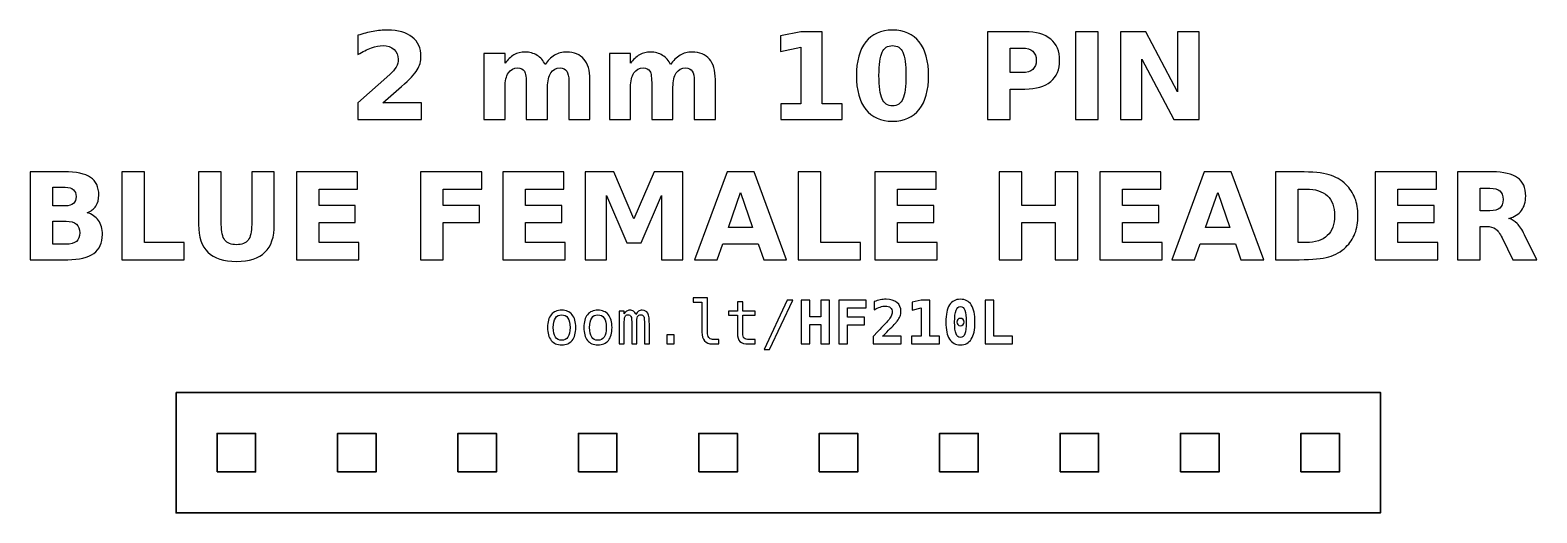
# Model space of a CAD drawing. Header units: centimetres. Extents: x -11.74 to -9.24, y -14.95 to -14.15.
import ezdxf

# ---------------------------------------------------------------- set-up
doc = ezdxf.new("R2010")
doc.units = ezdxf.units.CM
doc.header["$MEASUREMENT"] = 0
doc.layers.add('Layer 1', color=7, linetype='Continuous')

msp = doc.modelspace()

# ---------------------------------------------------------------- linework, layer by layer
at = {"layer": 'Layer 1', "color": 7, "lineweight": 35}
for points in [[(-11.432, -14.88197), (-11.368, -14.88197), (-11.368, -14.81797), (-11.432, -14.81797), (-11.432, -14.88197)], [(-11.232, -14.88197), (-11.168, -14.88197), (-11.168, -14.81797), (-11.232, -14.81797), (-11.232, -14.88197)], [(-11.032, -14.88197), (-10.968, -14.88197), (-10.968, -14.81797), (-11.032, -14.81797), (-11.032, -14.88197)], [(-10.832, -14.88197), (-10.768, -14.88197), (-10.768, -14.81797), (-10.832, -14.81797), (-10.832, -14.88197)], [(-10.632, -14.88197), (-10.568, -14.88197), (-10.568, -14.81797), (-10.632, -14.81797), (-10.632, -14.88197)], [(-10.432, -14.88197), (-10.368, -14.88197), (-10.368, -14.81797), (-10.432, -14.81797), (-10.432, -14.88197)], [(-10.232, -14.88197), (-10.168, -14.88197), (-10.168, -14.81797), (-10.232, -14.81797), (-10.232, -14.88197)], [(-10.032, -14.88197), (-9.968, -14.88197), (-9.968, -14.81797), (-10.032, -14.81797), (-10.032, -14.88197)], [(-9.832, -14.88197), (-9.768, -14.88197), (-9.768, -14.81797), (-9.832, -14.81797), (-9.832, -14.88197)], [(-9.632, -14.88197), (-9.568, -14.88197), (-9.568, -14.81797), (-9.632, -14.81797), (-9.632, -14.88197)]]:
    msp.add_lwpolyline(points, close=True, dxfattribs=at)
at = {"layer": 'Layer 1', "color": 250}
for points, knots in [([(-11.15667, -14.26905), (-11.15667, -14.26905), (-11.0925, -14.26905), (-11.0925, -14.26905), (-11.0925, -14.26905), (-11.0925, -14.26905), (-11.0925, -14.29668), (-11.0925, -14.29668), (-11.0925, -14.29668), (-11.0925, -14.29668), (-11.19847, -14.29668), (-11.19847, -14.29668), (-11.19847, -14.29668), (-11.19847, -14.29668), (-11.19847, -14.26905), (-11.19847, -14.26905), (-11.19847, -14.26905), (-11.19847, -14.26905), (-11.14523, -14.22208), (-11.14523, -14.22208), (-11.14523, -14.22208), (-11.14047, -14.21778), (-11.13697, -14.21358), (-11.1347, -14.20948), (-11.1347, -14.20948), (-11.1324, -14.20538), (-11.13127, -14.20111), (-11.13127, -14.19668), (-11.13127, -14.19668), (-11.13127, -14.18985), (-11.13357, -14.18435), (-11.13817, -14.18018), (-11.13817, -14.18018), (-11.14273, -14.17601), (-11.14883, -14.17395), (-11.15647, -14.17395), (-11.15647, -14.17395), (-11.16233, -14.17395), (-11.16873, -14.17521), (-11.1757, -14.17771), (-11.1757, -14.17771), (-11.18267, -14.18021), (-11.19013, -14.18395), (-11.19807, -14.18888), (-11.19807, -14.18888), (-11.19807, -14.18888), (-11.19807, -14.15685), (-11.19807, -14.15685), (-11.19807, -14.15685), (-11.1896, -14.15405), (-11.18123, -14.15191), (-11.17297, -14.15045), (-11.17297, -14.15045), (-11.1647, -14.14898), (-11.1566, -14.14825), (-11.14863, -14.14825), (-11.14863, -14.14825), (-11.1312, -14.14825), (-11.11763, -14.15208), (-11.10797, -14.15978), (-11.10797, -14.15978), (-11.0983, -14.16745), (-11.09347, -14.17815), (-11.09347, -14.19191), (-11.09347, -14.19191), (-11.09347, -14.19985), (-11.09553, -14.20725), (-11.09963, -14.21411), (-11.09963, -14.21411), (-11.10373, -14.22098), (-11.11237, -14.23018), (-11.1255, -14.24171), (-11.1255, -14.24171), (-11.1255, -14.24171), (-11.15667, -14.26905), (-11.15667, -14.26905)], [0, 0, 0, 0, 0.0526316, 0.0526316, 0.0526316, 0.0526316, 0.1052632, 0.1052632, 0.1052632, 0.1052632, 0.1578947, 0.1578947, 0.1578947, 0.1578947, 0.2105263, 0.2105263, 0.2105263, 0.2105263, 0.2631579, 0.2631579, 0.2631579, 0.2631579, 0.3157895, 0.3157895, 0.3157895, 0.3157895, 0.3684211, 0.3684211, 0.3684211, 0.3684211, 0.4210526, 0.4210526, 0.4210526, 0.4210526, 0.4736842, 0.4736842, 0.4736842, 0.4736842, 0.5263158, 0.5263158, 0.5263158, 0.5263158, 0.5789474, 0.5789474, 0.5789474, 0.5789474, 0.6315789, 0.6315789, 0.6315789, 0.6315789, 0.6842105, 0.6842105, 0.6842105, 0.6842105, 0.7368421, 0.7368421, 0.7368421, 0.7368421, 0.7894737, 0.7894737, 0.7894737, 0.7894737, 0.8421053, 0.8421053, 0.8421053, 0.8421053, 0.8947368, 0.8947368, 0.8947368, 0.8947368, 0.9473684, 0.9473684, 0.9473684, 0.9473684, 1, 1, 1, 1]), ([(-10.49564, -14.27071), (-10.49564, -14.27071), (-10.46244, -14.27071), (-10.46244, -14.27071), (-10.46244, -14.27071), (-10.46244, -14.27071), (-10.46244, -14.17648), (-10.46244, -14.17648), (-10.46244, -14.17648), (-10.46244, -14.17648), (-10.4965, -14.18351), (-10.4965, -14.18351), (-10.4965, -14.18351), (-10.4965, -14.18351), (-10.4965, -14.15791), (-10.4965, -14.15791), (-10.4965, -14.15791), (-10.4965, -14.15791), (-10.46264, -14.15088), (-10.46264, -14.15088), (-10.46264, -14.15088), (-10.46264, -14.15088), (-10.4269, -14.15088), (-10.4269, -14.15088), (-10.4269, -14.15088), (-10.4269, -14.15088), (-10.4269, -14.27071), (-10.4269, -14.27071), (-10.4269, -14.27071), (-10.4269, -14.27071), (-10.3937, -14.27071), (-10.3937, -14.27071), (-10.3937, -14.27071), (-10.3937, -14.27071), (-10.3937, -14.29668), (-10.3937, -14.29668), (-10.3937, -14.29668), (-10.3937, -14.29668), (-10.49564, -14.29668), (-10.49564, -14.29668), (-10.49564, -14.29668), (-10.49564, -14.29668), (-10.49564, -14.27071), (-10.49564, -14.27071)], [0, 0, 0, 0, 0.0909091, 0.0909091, 0.0909091, 0.0909091, 0.1818182, 0.1818182, 0.1818182, 0.1818182, 0.2727273, 0.2727273, 0.2727273, 0.2727273, 0.3636364, 0.3636364, 0.3636364, 0.3636364, 0.4545455, 0.4545455, 0.4545455, 0.4545455, 0.5454545, 0.5454545, 0.5454545, 0.5454545, 0.6363636, 0.6363636, 0.6363636, 0.6363636, 0.7272727, 0.7272727, 0.7272727, 0.7272727, 0.8181818, 0.8181818, 0.8181818, 0.8181818, 0.9090909, 0.9090909, 0.9090909, 0.9090909, 1, 1, 1, 1]), ([(-10.2503, -14.22391), (-10.2503, -14.24808), (-10.2555, -14.26671), (-10.26593, -14.27985), (-10.26593, -14.27985), (-10.27633, -14.29295), (-10.29113, -14.29951), (-10.31027, -14.29951), (-10.31027, -14.29951), (-10.32947, -14.29951), (-10.3443, -14.29295), (-10.3547, -14.27985), (-10.3547, -14.27985), (-10.36513, -14.26671), (-10.37033, -14.24808), (-10.37033, -14.22391), (-10.37033, -14.22391), (-10.37033, -14.19971), (-10.36513, -14.18105), (-10.3547, -14.16791), (-10.3547, -14.16791), (-10.3443, -14.15481), (-10.32947, -14.14825), (-10.31027, -14.14825), (-10.31027, -14.14825), (-10.29113, -14.14825), (-10.27633, -14.15481), (-10.26593, -14.16791), (-10.26593, -14.16791), (-10.2555, -14.18105), (-10.2503, -14.19971), (-10.2503, -14.22391)], [0, 0, 0, 0, 0.125, 0.125, 0.125, 0.125, 0.25, 0.25, 0.25, 0.25, 0.375, 0.375, 0.375, 0.375, 0.5, 0.5, 0.5, 0.5, 0.625, 0.625, 0.625, 0.625, 0.75, 0.75, 0.75, 0.75, 0.875, 0.875, 0.875, 0.875, 1, 1, 1, 1]), ([(-10.15273, -14.15088), (-10.15273, -14.15088), (-10.09033, -14.15088), (-10.09033, -14.15088), (-10.09033, -14.15088), (-10.07177, -14.15088), (-10.05753, -14.15501), (-10.0476, -14.16325), (-10.0476, -14.16325), (-10.03767, -14.17148), (-10.0327, -14.18321), (-10.0327, -14.19845), (-10.0327, -14.19845), (-10.0327, -14.21371), (-10.03767, -14.22548), (-10.0476, -14.23371), (-10.0476, -14.23371), (-10.05753, -14.24195), (-10.07177, -14.24608), (-10.09033, -14.24608), (-10.09033, -14.24608), (-10.09033, -14.24608), (-10.11513, -14.24608), (-10.11513, -14.24608), (-10.11513, -14.24608), (-10.11513, -14.24608), (-10.11513, -14.29668), (-10.11513, -14.29668), (-10.11513, -14.29668), (-10.11513, -14.29668), (-10.15273, -14.29668), (-10.15273, -14.29668), (-10.15273, -14.29668), (-10.15273, -14.29668), (-10.15273, -14.15088), (-10.15273, -14.15088)], [0, 0, 0, 0, 0.1111111, 0.1111111, 0.1111111, 0.1111111, 0.2222222, 0.2222222, 0.2222222, 0.2222222, 0.3333333, 0.3333333, 0.3333333, 0.3333333, 0.4444444, 0.4444444, 0.4444444, 0.4444444, 0.5555556, 0.5555556, 0.5555556, 0.5555556, 0.6666667, 0.6666667, 0.6666667, 0.6666667, 0.7777778, 0.7777778, 0.7777778, 0.7777778, 0.8888889, 0.8888889, 0.8888889, 0.8888889, 1, 1, 1, 1]), ([(-10.00616, -14.15088), (-10.00616, -14.15088), (-9.96856, -14.15088), (-9.96856, -14.15088), (-9.96856, -14.15088), (-9.96856, -14.15088), (-9.96856, -14.29668), (-9.96856, -14.29668), (-9.96856, -14.29668), (-9.96856, -14.29668), (-10.00616, -14.29668), (-10.00616, -14.29668), (-10.00616, -14.29668), (-10.00616, -14.29668), (-10.00616, -14.15088), (-10.00616, -14.15088)], [0, 0, 0, 0, 0.25, 0.25, 0.25, 0.25, 0.5, 0.5, 0.5, 0.5, 0.75, 0.75, 0.75, 0.75, 1, 1, 1, 1]), ([(-9.93176, -14.15088), (-9.93176, -14.15088), (-9.88976, -14.15088), (-9.88976, -14.15088), (-9.88976, -14.15088), (-9.88976, -14.15088), (-9.83673, -14.25088), (-9.83673, -14.25088), (-9.83673, -14.25088), (-9.83673, -14.25088), (-9.83673, -14.15088), (-9.83673, -14.15088), (-9.83673, -14.15088), (-9.83673, -14.15088), (-9.8011, -14.15088), (-9.8011, -14.15088), (-9.8011, -14.15088), (-9.8011, -14.15088), (-9.8011, -14.29668), (-9.8011, -14.29668), (-9.8011, -14.29668), (-9.8011, -14.29668), (-9.8431, -14.29668), (-9.8431, -14.29668), (-9.8431, -14.29668), (-9.8431, -14.29668), (-9.89613, -14.19668), (-9.89613, -14.19668), (-9.89613, -14.19668), (-9.89613, -14.19668), (-9.89613, -14.29668), (-9.89613, -14.29668), (-9.89613, -14.29668), (-9.89613, -14.29668), (-9.93176, -14.29668), (-9.93176, -14.29668), (-9.93176, -14.29668), (-9.93176, -14.29668), (-9.93176, -14.15088), (-9.93176, -14.15088)], [0, 0, 0, 0, 0.1, 0.1, 0.1, 0.1, 0.2, 0.2, 0.2, 0.2, 0.3, 0.3, 0.3, 0.3, 0.4, 0.4, 0.4, 0.4, 0.5, 0.5, 0.5, 0.5, 0.6, 0.6, 0.6, 0.6, 0.7, 0.7, 0.7, 0.7, 0.8, 0.8, 0.8, 0.8, 0.9, 0.9, 0.9, 0.9, 1, 1, 1, 1]), ([(-10.88733, -14.20548), (-10.8829, -14.19871), (-10.87767, -14.19355), (-10.87157, -14.19001), (-10.87157, -14.19001), (-10.86547, -14.18645), (-10.8588, -14.18468), (-10.8515, -14.18468), (-10.8515, -14.18468), (-10.83893, -14.18468), (-10.82937, -14.18855), (-10.8228, -14.19631), (-10.8228, -14.19631), (-10.81623, -14.20405), (-10.81293, -14.21531), (-10.81293, -14.23008), (-10.81293, -14.23008), (-10.81293, -14.23008), (-10.81293, -14.29668), (-10.81293, -14.29668), (-10.81293, -14.29668), (-10.81293, -14.29668), (-10.8481, -14.29668), (-10.8481, -14.29668), (-10.8481, -14.29668), (-10.8481, -14.29668), (-10.8481, -14.23965), (-10.8481, -14.23965), (-10.8481, -14.23965), (-10.84803, -14.23881), (-10.848, -14.23795), (-10.84797, -14.23701), (-10.84797, -14.23701), (-10.84793, -14.23611), (-10.8479, -14.23481), (-10.8479, -14.23311), (-10.8479, -14.23311), (-10.8479, -14.22538), (-10.84903, -14.21975), (-10.85133, -14.21628), (-10.85133, -14.21628), (-10.8536, -14.21278), (-10.85727, -14.21105), (-10.86233, -14.21105), (-10.86233, -14.21105), (-10.869, -14.21105), (-10.8741, -14.21378), (-10.87773, -14.21925), (-10.87773, -14.21925), (-10.88133, -14.22471), (-10.8832, -14.23261), (-10.88333, -14.24298), (-10.88333, -14.24298), (-10.88333, -14.24298), (-10.88333, -14.29668), (-10.88333, -14.29668), (-10.88333, -14.29668), (-10.88333, -14.29668), (-10.9185, -14.29668), (-10.9185, -14.29668), (-10.9185, -14.29668), (-10.9185, -14.29668), (-10.9185, -14.23965), (-10.9185, -14.23965), (-10.9185, -14.23965), (-10.9185, -14.22755), (-10.91953, -14.21975), (-10.92163, -14.21628), (-10.92163, -14.21628), (-10.9237, -14.21278), (-10.9274, -14.21105), (-10.93273, -14.21105), (-10.93273, -14.21105), (-10.93947, -14.21105), (-10.94463, -14.21381), (-10.94827, -14.21931), (-10.94827, -14.21931), (-10.9519, -14.22481), (-10.95373, -14.23265), (-10.95373, -14.24288), (-10.95373, -14.24288), (-10.95373, -14.24288), (-10.95373, -14.29668), (-10.95373, -14.29668), (-10.95373, -14.29668), (-10.95373, -14.29668), (-10.9889, -14.29668), (-10.9889, -14.29668), (-10.9889, -14.29668), (-10.9889, -14.29668), (-10.9889, -14.18731), (-10.9889, -14.18731), (-10.9889, -14.18731), (-10.9889, -14.18731), (-10.95373, -14.18731), (-10.95373, -14.18731), (-10.95373, -14.18731), (-10.95373, -14.18731), (-10.95373, -14.20335), (-10.95373, -14.20335), (-10.95373, -14.20335), (-10.94943, -14.19715), (-10.9445, -14.19251), (-10.93893, -14.18938), (-10.93893, -14.18938), (-10.93337, -14.18625), (-10.92723, -14.18468), (-10.92053, -14.18468), (-10.92053, -14.18468), (-10.913, -14.18468), (-10.9063, -14.18651), (-10.90053, -14.19015), (-10.90053, -14.19015), (-10.89473, -14.19381), (-10.89033, -14.19891), (-10.88733, -14.20548)], [0, 0, 0, 0, 0.0344828, 0.0344828, 0.0344828, 0.0344828, 0.0689655, 0.0689655, 0.0689655, 0.0689655, 0.1034483, 0.1034483, 0.1034483, 0.1034483, 0.137931, 0.137931, 0.137931, 0.137931, 0.1724138, 0.1724138, 0.1724138, 0.1724138, 0.2068966, 0.2068966, 0.2068966, 0.2068966, 0.2413793, 0.2413793, 0.2413793, 0.2413793, 0.2758621, 0.2758621, 0.2758621, 0.2758621, 0.3103448, 0.3103448, 0.3103448, 0.3103448, 0.3448276, 0.3448276, 0.3448276, 0.3448276, 0.3793103, 0.3793103, 0.3793103, 0.3793103, 0.4137931, 0.4137931, 0.4137931, 0.4137931, 0.4482759, 0.4482759, 0.4482759, 0.4482759, 0.4827586, 0.4827586, 0.4827586, 0.4827586, 0.5172414, 0.5172414, 0.5172414, 0.5172414, 0.5517241, 0.5517241, 0.5517241, 0.5517241, 0.5862069, 0.5862069, 0.5862069, 0.5862069, 0.6206897, 0.6206897, 0.6206897, 0.6206897, 0.6551724, 0.6551724, 0.6551724, 0.6551724, 0.6896552, 0.6896552, 0.6896552, 0.6896552, 0.7241379, 0.7241379, 0.7241379, 0.7241379, 0.7586207, 0.7586207, 0.7586207, 0.7586207, 0.7931034, 0.7931034, 0.7931034, 0.7931034, 0.8275862, 0.8275862, 0.8275862, 0.8275862, 0.862069, 0.862069, 0.862069, 0.862069, 0.8965517, 0.8965517, 0.8965517, 0.8965517, 0.9310345, 0.9310345, 0.9310345, 0.9310345, 0.9655172, 0.9655172, 0.9655172, 0.9655172, 1, 1, 1, 1]), ([(-10.67893, -14.20548), (-10.6745, -14.19871), (-10.66927, -14.19355), (-10.66317, -14.19001), (-10.66317, -14.19001), (-10.65707, -14.18645), (-10.6504, -14.18468), (-10.6431, -14.18468), (-10.6431, -14.18468), (-10.63053, -14.18468), (-10.62097, -14.18855), (-10.6144, -14.19631), (-10.6144, -14.19631), (-10.60783, -14.20405), (-10.60453, -14.21531), (-10.60453, -14.23008), (-10.60453, -14.23008), (-10.60453, -14.23008), (-10.60453, -14.29668), (-10.60453, -14.29668), (-10.60453, -14.29668), (-10.60453, -14.29668), (-10.6397, -14.29668), (-10.6397, -14.29668), (-10.6397, -14.29668), (-10.6397, -14.29668), (-10.6397, -14.23965), (-10.6397, -14.23965), (-10.6397, -14.23965), (-10.63963, -14.23881), (-10.6396, -14.23795), (-10.63957, -14.23701), (-10.63957, -14.23701), (-10.63953, -14.23611), (-10.6395, -14.23481), (-10.6395, -14.23311), (-10.6395, -14.23311), (-10.6395, -14.22538), (-10.64063, -14.21975), (-10.64293, -14.21628), (-10.64293, -14.21628), (-10.6452, -14.21278), (-10.64887, -14.21105), (-10.65393, -14.21105), (-10.65393, -14.21105), (-10.6606, -14.21105), (-10.6657, -14.21378), (-10.66933, -14.21925), (-10.66933, -14.21925), (-10.67293, -14.22471), (-10.6748, -14.23261), (-10.67493, -14.24298), (-10.67493, -14.24298), (-10.67493, -14.24298), (-10.67493, -14.29668), (-10.67493, -14.29668), (-10.67493, -14.29668), (-10.67493, -14.29668), (-10.7101, -14.29668), (-10.7101, -14.29668), (-10.7101, -14.29668), (-10.7101, -14.29668), (-10.7101, -14.23965), (-10.7101, -14.23965), (-10.7101, -14.23965), (-10.7101, -14.22755), (-10.71113, -14.21975), (-10.71323, -14.21628), (-10.71323, -14.21628), (-10.7153, -14.21278), (-10.719, -14.21105), (-10.72433, -14.21105), (-10.72433, -14.21105), (-10.73107, -14.21105), (-10.73623, -14.21381), (-10.73987, -14.21931), (-10.73987, -14.21931), (-10.7435, -14.22481), (-10.74533, -14.23265), (-10.74533, -14.24288), (-10.74533, -14.24288), (-10.74533, -14.24288), (-10.74533, -14.29668), (-10.74533, -14.29668), (-10.74533, -14.29668), (-10.74533, -14.29668), (-10.7805, -14.29668), (-10.7805, -14.29668), (-10.7805, -14.29668), (-10.7805, -14.29668), (-10.7805, -14.18731), (-10.7805, -14.18731), (-10.7805, -14.18731), (-10.7805, -14.18731), (-10.74533, -14.18731), (-10.74533, -14.18731), (-10.74533, -14.18731), (-10.74533, -14.18731), (-10.74533, -14.20335), (-10.74533, -14.20335), (-10.74533, -14.20335), (-10.74103, -14.19715), (-10.7361, -14.19251), (-10.73053, -14.18938), (-10.73053, -14.18938), (-10.72497, -14.18625), (-10.71883, -14.18468), (-10.71213, -14.18468), (-10.71213, -14.18468), (-10.7046, -14.18468), (-10.6979, -14.18651), (-10.69213, -14.19015), (-10.69213, -14.19015), (-10.68633, -14.19381), (-10.68193, -14.19891), (-10.67893, -14.20548)], [0, 0, 0, 0, 0.0344828, 0.0344828, 0.0344828, 0.0344828, 0.0689655, 0.0689655, 0.0689655, 0.0689655, 0.1034483, 0.1034483, 0.1034483, 0.1034483, 0.137931, 0.137931, 0.137931, 0.137931, 0.1724138, 0.1724138, 0.1724138, 0.1724138, 0.2068966, 0.2068966, 0.2068966, 0.2068966, 0.2413793, 0.2413793, 0.2413793, 0.2413793, 0.2758621, 0.2758621, 0.2758621, 0.2758621, 0.3103448, 0.3103448, 0.3103448, 0.3103448, 0.3448276, 0.3448276, 0.3448276, 0.3448276, 0.3793103, 0.3793103, 0.3793103, 0.3793103, 0.4137931, 0.4137931, 0.4137931, 0.4137931, 0.4482759, 0.4482759, 0.4482759, 0.4482759, 0.4827586, 0.4827586, 0.4827586, 0.4827586, 0.5172414, 0.5172414, 0.5172414, 0.5172414, 0.5517241, 0.5517241, 0.5517241, 0.5517241, 0.5862069, 0.5862069, 0.5862069, 0.5862069, 0.6206897, 0.6206897, 0.6206897, 0.6206897, 0.6551724, 0.6551724, 0.6551724, 0.6551724, 0.6896552, 0.6896552, 0.6896552, 0.6896552, 0.7241379, 0.7241379, 0.7241379, 0.7241379, 0.7586207, 0.7586207, 0.7586207, 0.7586207, 0.7931034, 0.7931034, 0.7931034, 0.7931034, 0.8275862, 0.8275862, 0.8275862, 0.8275862, 0.862069, 0.862069, 0.862069, 0.862069, 0.8965517, 0.8965517, 0.8965517, 0.8965517, 0.9310345, 0.9310345, 0.9310345, 0.9310345, 0.9655172, 0.9655172, 0.9655172, 0.9655172, 1, 1, 1, 1]), ([(-10.2879, -14.22365), (-10.2879, -14.20541), (-10.2896, -14.19258), (-10.29303, -14.18511), (-10.29303, -14.18511), (-10.29643, -14.17768), (-10.3022, -14.17395), (-10.31027, -14.17395), (-10.31027, -14.17395), (-10.31833, -14.17395), (-10.3241, -14.17768), (-10.32757, -14.18511), (-10.32757, -14.18511), (-10.331, -14.19258), (-10.33273, -14.20541), (-10.33273, -14.22365), (-10.33273, -14.22365), (-10.33273, -14.24205), (-10.331, -14.25505), (-10.32757, -14.26258), (-10.32757, -14.26258), (-10.3241, -14.27015), (-10.31833, -14.27391), (-10.31027, -14.27391), (-10.31027, -14.27391), (-10.30227, -14.27391), (-10.29653, -14.27015), (-10.29307, -14.26258), (-10.29307, -14.26258), (-10.28963, -14.25505), (-10.2879, -14.24205), (-10.2879, -14.22365)], [0, 0, 0, 0, 0.125, 0.125, 0.125, 0.125, 0.25, 0.25, 0.25, 0.25, 0.375, 0.375, 0.375, 0.375, 0.5, 0.5, 0.5, 0.5, 0.625, 0.625, 0.625, 0.625, 0.75, 0.75, 0.75, 0.75, 0.875, 0.875, 0.875, 0.875, 1, 1, 1, 1]), ([(-10.11513, -14.17811), (-10.11513, -14.17811), (-10.11513, -14.21885), (-10.11513, -14.21885), (-10.11513, -14.21885), (-10.11513, -14.21885), (-10.09433, -14.21885), (-10.09433, -14.21885), (-10.09433, -14.21885), (-10.08703, -14.21885), (-10.0814, -14.21708), (-10.07743, -14.21351), (-10.07743, -14.21351), (-10.07347, -14.20998), (-10.07147, -14.20495), (-10.07147, -14.19845), (-10.07147, -14.19845), (-10.07147, -14.19191), (-10.07347, -14.18691), (-10.07743, -14.18338), (-10.07743, -14.18338), (-10.0814, -14.17988), (-10.08703, -14.17811), (-10.09433, -14.17811), (-10.09433, -14.17811), (-10.09433, -14.17811), (-10.11513, -14.17811), (-10.11513, -14.17811)], [0, 0, 0, 0, 0.1428571, 0.1428571, 0.1428571, 0.1428571, 0.2857143, 0.2857143, 0.2857143, 0.2857143, 0.4285714, 0.4285714, 0.4285714, 0.4285714, 0.5714286, 0.5714286, 0.5714286, 0.5714286, 0.7142857, 0.7142857, 0.7142857, 0.7142857, 0.8571429, 0.8571429, 0.8571429, 0.8571429, 1, 1, 1, 1]), ([(-11.6479, -14.45145), (-11.63983, -14.45378), (-11.63357, -14.45811), (-11.62913, -14.46445), (-11.62913, -14.46445), (-11.6247, -14.47075), (-11.6225, -14.47851), (-11.6225, -14.48768), (-11.6225, -14.48768), (-11.6225, -14.50175), (-11.62727, -14.51221), (-11.63677, -14.51911), (-11.63677, -14.51911), (-11.64627, -14.52601), (-11.66073, -14.52948), (-11.68013, -14.52948), (-11.68013, -14.52948), (-11.68013, -14.52948), (-11.74253, -14.52948), (-11.74253, -14.52948), (-11.74253, -14.52948), (-11.74253, -14.52948), (-11.74253, -14.38368), (-11.74253, -14.38368), (-11.74253, -14.38368), (-11.74253, -14.38368), (-11.6861, -14.38368), (-11.6861, -14.38368), (-11.6861, -14.38368), (-11.66583, -14.38368), (-11.65117, -14.38675), (-11.6421, -14.39285), (-11.6421, -14.39285), (-11.633, -14.39898), (-11.62847, -14.40878), (-11.62847, -14.42225), (-11.62847, -14.42225), (-11.62847, -14.42935), (-11.63013, -14.43538), (-11.63343, -14.44038), (-11.63343, -14.44038), (-11.63677, -14.44535), (-11.64157, -14.44905), (-11.6479, -14.45145)], [0, 0, 0, 0, 0.0909091, 0.0909091, 0.0909091, 0.0909091, 0.1818182, 0.1818182, 0.1818182, 0.1818182, 0.2727273, 0.2727273, 0.2727273, 0.2727273, 0.3636364, 0.3636364, 0.3636364, 0.3636364, 0.4545455, 0.4545455, 0.4545455, 0.4545455, 0.5454545, 0.5454545, 0.5454545, 0.5454545, 0.6363636, 0.6363636, 0.6363636, 0.6363636, 0.7272727, 0.7272727, 0.7272727, 0.7272727, 0.8181818, 0.8181818, 0.8181818, 0.8181818, 0.9090909, 0.9090909, 0.9090909, 0.9090909, 1, 1, 1, 1]), ([(-11.5901, -14.38368), (-11.5901, -14.38368), (-11.5525, -14.38368), (-11.5525, -14.38368), (-11.5525, -14.38368), (-11.5525, -14.38368), (-11.5525, -14.50105), (-11.5525, -14.50105), (-11.5525, -14.50105), (-11.5525, -14.50105), (-11.4865, -14.50105), (-11.4865, -14.50105), (-11.4865, -14.50105), (-11.4865, -14.50105), (-11.4865, -14.52948), (-11.4865, -14.52948), (-11.4865, -14.52948), (-11.4865, -14.52948), (-11.5901, -14.52948), (-11.5901, -14.52948), (-11.5901, -14.52948), (-11.5901, -14.52948), (-11.5901, -14.38368), (-11.5901, -14.38368)], [0, 0, 0, 0, 0.1666667, 0.1666667, 0.1666667, 0.1666667, 0.3333333, 0.3333333, 0.3333333, 0.3333333, 0.5, 0.5, 0.5, 0.5, 0.6666667, 0.6666667, 0.6666667, 0.6666667, 0.8333333, 0.8333333, 0.8333333, 0.8333333, 1, 1, 1, 1]), ([(-11.46267, -14.38368), (-11.46267, -14.38368), (-11.42507, -14.38368), (-11.42507, -14.38368), (-11.42507, -14.38368), (-11.42507, -14.38368), (-11.42507, -14.47108), (-11.42507, -14.47108), (-11.42507, -14.47108), (-11.42507, -14.48311), (-11.42311, -14.49175), (-11.41917, -14.49691), (-11.41917, -14.49691), (-11.41524, -14.50208), (-11.40881, -14.50468), (-11.39987, -14.50468), (-11.39987, -14.50468), (-11.39087, -14.50468), (-11.38441, -14.50208), (-11.38047, -14.49691), (-11.38047, -14.49691), (-11.37654, -14.49175), (-11.37457, -14.48311), (-11.37457, -14.47108), (-11.37457, -14.47108), (-11.37457, -14.47108), (-11.37457, -14.38368), (-11.37457, -14.38368), (-11.37457, -14.38368), (-11.37457, -14.38368), (-11.33697, -14.38368), (-11.33697, -14.38368), (-11.33697, -14.38368), (-11.33697, -14.38368), (-11.33697, -14.47108), (-11.33697, -14.47108), (-11.33697, -14.47108), (-11.33697, -14.49171), (-11.34214, -14.50708), (-11.35251, -14.51718), (-11.35251, -14.51718), (-11.36284, -14.52728), (-11.37864, -14.53231), (-11.39987, -14.53231), (-11.39987, -14.53231), (-11.42104, -14.53231), (-11.43681, -14.52728), (-11.44714, -14.51718), (-11.44714, -14.51718), (-11.45751, -14.50708), (-11.46267, -14.49171), (-11.46267, -14.47108), (-11.46267, -14.47108), (-11.46267, -14.47108), (-11.46267, -14.38368), (-11.46267, -14.38368)], [0, 0, 0, 0, 0.0714286, 0.0714286, 0.0714286, 0.0714286, 0.1428571, 0.1428571, 0.1428571, 0.1428571, 0.2142857, 0.2142857, 0.2142857, 0.2142857, 0.2857143, 0.2857143, 0.2857143, 0.2857143, 0.3571429, 0.3571429, 0.3571429, 0.3571429, 0.4285714, 0.4285714, 0.4285714, 0.4285714, 0.5, 0.5, 0.5, 0.5, 0.5714286, 0.5714286, 0.5714286, 0.5714286, 0.6428571, 0.6428571, 0.6428571, 0.6428571, 0.7142857, 0.7142857, 0.7142857, 0.7142857, 0.7857143, 0.7857143, 0.7857143, 0.7857143, 0.8571429, 0.8571429, 0.8571429, 0.8571429, 0.9285714, 0.9285714, 0.9285714, 0.9285714, 1, 1, 1, 1]), ([(-11.30027, -14.38368), (-11.30027, -14.38368), (-11.19881, -14.38368), (-11.19881, -14.38368), (-11.19881, -14.38368), (-11.19881, -14.38368), (-11.19881, -14.41211), (-11.19881, -14.41211), (-11.19881, -14.41211), (-11.19881, -14.41211), (-11.26267, -14.41211), (-11.26267, -14.41211), (-11.26267, -14.41211), (-11.26267, -14.41211), (-11.26267, -14.43925), (-11.26267, -14.43925), (-11.26267, -14.43925), (-11.26267, -14.43925), (-11.20264, -14.43925), (-11.20264, -14.43925), (-11.20264, -14.43925), (-11.20264, -14.43925), (-11.20264, -14.46768), (-11.20264, -14.46768), (-11.20264, -14.46768), (-11.20264, -14.46768), (-11.26267, -14.46768), (-11.26267, -14.46768), (-11.26267, -14.46768), (-11.26267, -14.46768), (-11.26267, -14.50105), (-11.26267, -14.50105), (-11.26267, -14.50105), (-11.26267, -14.50105), (-11.19667, -14.50105), (-11.19667, -14.50105), (-11.19667, -14.50105), (-11.19667, -14.50105), (-11.19667, -14.52948), (-11.19667, -14.52948), (-11.19667, -14.52948), (-11.19667, -14.52948), (-11.30027, -14.52948), (-11.30027, -14.52948), (-11.30027, -14.52948), (-11.30027, -14.52948), (-11.30027, -14.38368), (-11.30027, -14.38368)], [0, 0, 0, 0, 0.0833333, 0.0833333, 0.0833333, 0.0833333, 0.1666667, 0.1666667, 0.1666667, 0.1666667, 0.25, 0.25, 0.25, 0.25, 0.3333333, 0.3333333, 0.3333333, 0.3333333, 0.4166667, 0.4166667, 0.4166667, 0.4166667, 0.5, 0.5, 0.5, 0.5, 0.5833333, 0.5833333, 0.5833333, 0.5833333, 0.6666667, 0.6666667, 0.6666667, 0.6666667, 0.75, 0.75, 0.75, 0.75, 0.8333333, 0.8333333, 0.8333333, 0.8333333, 0.9166667, 0.9166667, 0.9166667, 0.9166667, 1, 1, 1, 1]), ([(-11.09401, -14.38368), (-11.09401, -14.38368), (-10.99255, -14.38368), (-10.99255, -14.38368), (-10.99255, -14.38368), (-10.99255, -14.38368), (-10.99255, -14.41211), (-10.99255, -14.41211), (-10.99255, -14.41211), (-10.99255, -14.41211), (-11.05641, -14.41211), (-11.05641, -14.41211), (-11.05641, -14.41211), (-11.05641, -14.41211), (-11.05641, -14.43925), (-11.05641, -14.43925), (-11.05641, -14.43925), (-11.05641, -14.43925), (-10.99635, -14.43925), (-10.99635, -14.43925), (-10.99635, -14.43925), (-10.99635, -14.43925), (-10.99635, -14.46768), (-10.99635, -14.46768), (-10.99635, -14.46768), (-10.99635, -14.46768), (-11.05641, -14.46768), (-11.05641, -14.46768), (-11.05641, -14.46768), (-11.05641, -14.46768), (-11.05641, -14.52948), (-11.05641, -14.52948), (-11.05641, -14.52948), (-11.05641, -14.52948), (-11.09401, -14.52948), (-11.09401, -14.52948), (-11.09401, -14.52948), (-11.09401, -14.52948), (-11.09401, -14.38368), (-11.09401, -14.38368)], [0, 0, 0, 0, 0.1, 0.1, 0.1, 0.1, 0.2, 0.2, 0.2, 0.2, 0.3, 0.3, 0.3, 0.3, 0.4, 0.4, 0.4, 0.4, 0.5, 0.5, 0.5, 0.5, 0.6, 0.6, 0.6, 0.6, 0.7, 0.7, 0.7, 0.7, 0.8, 0.8, 0.8, 0.8, 0.9, 0.9, 0.9, 0.9, 1, 1, 1, 1]), ([(-10.95738, -14.38368), (-10.95738, -14.38368), (-10.85592, -14.38368), (-10.85592, -14.38368), (-10.85592, -14.38368), (-10.85592, -14.38368), (-10.85592, -14.41211), (-10.85592, -14.41211), (-10.85592, -14.41211), (-10.85592, -14.41211), (-10.91978, -14.41211), (-10.91978, -14.41211), (-10.91978, -14.41211), (-10.91978, -14.41211), (-10.91978, -14.43925), (-10.91978, -14.43925), (-10.91978, -14.43925), (-10.91978, -14.43925), (-10.85975, -14.43925), (-10.85975, -14.43925), (-10.85975, -14.43925), (-10.85975, -14.43925), (-10.85975, -14.46768), (-10.85975, -14.46768), (-10.85975, -14.46768), (-10.85975, -14.46768), (-10.91978, -14.46768), (-10.91978, -14.46768), (-10.91978, -14.46768), (-10.91978, -14.46768), (-10.91978, -14.50105), (-10.91978, -14.50105), (-10.91978, -14.50105), (-10.91978, -14.50105), (-10.85378, -14.50105), (-10.85378, -14.50105), (-10.85378, -14.50105), (-10.85378, -14.50105), (-10.85378, -14.52948), (-10.85378, -14.52948), (-10.85378, -14.52948), (-10.85378, -14.52948), (-10.95738, -14.52948), (-10.95738, -14.52948), (-10.95738, -14.52948), (-10.95738, -14.52948), (-10.95738, -14.38368), (-10.95738, -14.38368)], [0, 0, 0, 0, 0.0833333, 0.0833333, 0.0833333, 0.0833333, 0.1666667, 0.1666667, 0.1666667, 0.1666667, 0.25, 0.25, 0.25, 0.25, 0.3333333, 0.3333333, 0.3333333, 0.3333333, 0.4166667, 0.4166667, 0.4166667, 0.4166667, 0.5, 0.5, 0.5, 0.5, 0.5833333, 0.5833333, 0.5833333, 0.5833333, 0.6666667, 0.6666667, 0.6666667, 0.6666667, 0.75, 0.75, 0.75, 0.75, 0.8333333, 0.8333333, 0.8333333, 0.8333333, 0.9166667, 0.9166667, 0.9166667, 0.9166667, 1, 1, 1, 1]), ([(-10.82075, -14.38368), (-10.82075, -14.38368), (-10.77292, -14.38368), (-10.77292, -14.38368), (-10.77292, -14.38368), (-10.77292, -14.38368), (-10.73969, -14.46171), (-10.73969, -14.46171), (-10.73969, -14.46171), (-10.73969, -14.46171), (-10.70629, -14.38368), (-10.70629, -14.38368), (-10.70629, -14.38368), (-10.70629, -14.38368), (-10.65855, -14.38368), (-10.65855, -14.38368), (-10.65855, -14.38368), (-10.65855, -14.38368), (-10.65855, -14.52948), (-10.65855, -14.52948), (-10.65855, -14.52948), (-10.65855, -14.52948), (-10.69409, -14.52948), (-10.69409, -14.52948), (-10.69409, -14.52948), (-10.69409, -14.52948), (-10.69409, -14.42285), (-10.69409, -14.42285), (-10.69409, -14.42285), (-10.69409, -14.42285), (-10.72769, -14.50145), (-10.72769, -14.50145), (-10.72769, -14.50145), (-10.72769, -14.50145), (-10.75152, -14.50145), (-10.75152, -14.50145), (-10.75152, -14.50145), (-10.75152, -14.50145), (-10.78512, -14.42285), (-10.78512, -14.42285), (-10.78512, -14.42285), (-10.78512, -14.42285), (-10.78512, -14.52948), (-10.78512, -14.52948), (-10.78512, -14.52948), (-10.78512, -14.52948), (-10.82075, -14.52948), (-10.82075, -14.52948), (-10.82075, -14.52948), (-10.82075, -14.52948), (-10.82075, -14.38368), (-10.82075, -14.38368)], [0, 0, 0, 0, 0.0769231, 0.0769231, 0.0769231, 0.0769231, 0.1538462, 0.1538462, 0.1538462, 0.1538462, 0.2307692, 0.2307692, 0.2307692, 0.2307692, 0.3076923, 0.3076923, 0.3076923, 0.3076923, 0.3846154, 0.3846154, 0.3846154, 0.3846154, 0.4615385, 0.4615385, 0.4615385, 0.4615385, 0.5384615, 0.5384615, 0.5384615, 0.5384615, 0.6153846, 0.6153846, 0.6153846, 0.6153846, 0.6923077, 0.6923077, 0.6923077, 0.6923077, 0.7692308, 0.7692308, 0.7692308, 0.7692308, 0.8461538, 0.8461538, 0.8461538, 0.8461538, 0.9230769, 0.9230769, 0.9230769, 0.9230769, 1, 1, 1, 1]), ([(-10.53326, -14.50295), (-10.53326, -14.50295), (-10.59206, -14.50295), (-10.59206, -14.50295), (-10.59206, -14.50295), (-10.59206, -14.50295), (-10.60132, -14.52948), (-10.60132, -14.52948), (-10.60132, -14.52948), (-10.60132, -14.52948), (-10.63912, -14.52948), (-10.63912, -14.52948), (-10.63912, -14.52948), (-10.63912, -14.52948), (-10.58512, -14.38368), (-10.58512, -14.38368), (-10.58512, -14.38368), (-10.58512, -14.38368), (-10.54029, -14.38368), (-10.54029, -14.38368), (-10.54029, -14.38368), (-10.54029, -14.38368), (-10.48629, -14.52948), (-10.48629, -14.52948), (-10.48629, -14.52948), (-10.48629, -14.52948), (-10.52409, -14.52948), (-10.52409, -14.52948), (-10.52409, -14.52948), (-10.52409, -14.52948), (-10.53326, -14.50295), (-10.53326, -14.50295)], [0, 0, 0, 0, 0.125, 0.125, 0.125, 0.125, 0.25, 0.25, 0.25, 0.25, 0.375, 0.375, 0.375, 0.375, 0.5, 0.5, 0.5, 0.5, 0.625, 0.625, 0.625, 0.625, 0.75, 0.75, 0.75, 0.75, 0.875, 0.875, 0.875, 0.875, 1, 1, 1, 1]), ([(-10.46692, -14.38368), (-10.46692, -14.38368), (-10.42932, -14.38368), (-10.42932, -14.38368), (-10.42932, -14.38368), (-10.42932, -14.38368), (-10.42932, -14.50105), (-10.42932, -14.50105), (-10.42932, -14.50105), (-10.42932, -14.50105), (-10.36332, -14.50105), (-10.36332, -14.50105), (-10.36332, -14.50105), (-10.36332, -14.50105), (-10.36332, -14.52948), (-10.36332, -14.52948), (-10.36332, -14.52948), (-10.36332, -14.52948), (-10.46692, -14.52948), (-10.46692, -14.52948), (-10.46692, -14.52948), (-10.46692, -14.52948), (-10.46692, -14.38368), (-10.46692, -14.38368)], [0, 0, 0, 0, 0.1666667, 0.1666667, 0.1666667, 0.1666667, 0.3333333, 0.3333333, 0.3333333, 0.3333333, 0.5, 0.5, 0.5, 0.5, 0.6666667, 0.6666667, 0.6666667, 0.6666667, 0.8333333, 0.8333333, 0.8333333, 0.8333333, 1, 1, 1, 1]), ([(-10.33949, -14.38368), (-10.33949, -14.38368), (-10.23803, -14.38368), (-10.23803, -14.38368), (-10.23803, -14.38368), (-10.23803, -14.38368), (-10.23803, -14.41211), (-10.23803, -14.41211), (-10.23803, -14.41211), (-10.23803, -14.41211), (-10.30189, -14.41211), (-10.30189, -14.41211), (-10.30189, -14.41211), (-10.30189, -14.41211), (-10.30189, -14.43925), (-10.30189, -14.43925), (-10.30189, -14.43925), (-10.30189, -14.43925), (-10.24186, -14.43925), (-10.24186, -14.43925), (-10.24186, -14.43925), (-10.24186, -14.43925), (-10.24186, -14.46768), (-10.24186, -14.46768), (-10.24186, -14.46768), (-10.24186, -14.46768), (-10.30189, -14.46768), (-10.30189, -14.46768), (-10.30189, -14.46768), (-10.30189, -14.46768), (-10.30189, -14.50105), (-10.30189, -14.50105), (-10.30189, -14.50105), (-10.30189, -14.50105), (-10.23589, -14.50105), (-10.23589, -14.50105), (-10.23589, -14.50105), (-10.23589, -14.50105), (-10.23589, -14.52948), (-10.23589, -14.52948), (-10.23589, -14.52948), (-10.23589, -14.52948), (-10.33949, -14.52948), (-10.33949, -14.52948), (-10.33949, -14.52948), (-10.33949, -14.52948), (-10.33949, -14.38368), (-10.33949, -14.38368)], [0, 0, 0, 0, 0.0833333, 0.0833333, 0.0833333, 0.0833333, 0.1666667, 0.1666667, 0.1666667, 0.1666667, 0.25, 0.25, 0.25, 0.25, 0.3333333, 0.3333333, 0.3333333, 0.3333333, 0.4166667, 0.4166667, 0.4166667, 0.4166667, 0.5, 0.5, 0.5, 0.5, 0.5833333, 0.5833333, 0.5833333, 0.5833333, 0.6666667, 0.6666667, 0.6666667, 0.6666667, 0.75, 0.75, 0.75, 0.75, 0.8333333, 0.8333333, 0.8333333, 0.8333333, 0.9166667, 0.9166667, 0.9166667, 0.9166667, 1, 1, 1, 1]), ([(-10.13323, -14.38368), (-10.13323, -14.38368), (-10.09563, -14.38368), (-10.09563, -14.38368), (-10.09563, -14.38368), (-10.09563, -14.38368), (-10.09563, -14.43925), (-10.09563, -14.43925), (-10.09563, -14.43925), (-10.09563, -14.43925), (-10.04017, -14.43925), (-10.04017, -14.43925), (-10.04017, -14.43925), (-10.04017, -14.43925), (-10.04017, -14.38368), (-10.04017, -14.38368), (-10.04017, -14.38368), (-10.04017, -14.38368), (-10.00257, -14.38368), (-10.00257, -14.38368), (-10.00257, -14.38368), (-10.00257, -14.38368), (-10.00257, -14.52948), (-10.00257, -14.52948), (-10.00257, -14.52948), (-10.00257, -14.52948), (-10.04017, -14.52948), (-10.04017, -14.52948), (-10.04017, -14.52948), (-10.04017, -14.52948), (-10.04017, -14.46768), (-10.04017, -14.46768), (-10.04017, -14.46768), (-10.04017, -14.46768), (-10.09563, -14.46768), (-10.09563, -14.46768), (-10.09563, -14.46768), (-10.09563, -14.46768), (-10.09563, -14.52948), (-10.09563, -14.52948), (-10.09563, -14.52948), (-10.09563, -14.52948), (-10.13323, -14.52948), (-10.13323, -14.52948), (-10.13323, -14.52948), (-10.13323, -14.52948), (-10.13323, -14.38368), (-10.13323, -14.38368)], [0, 0, 0, 0, 0.0833333, 0.0833333, 0.0833333, 0.0833333, 0.1666667, 0.1666667, 0.1666667, 0.1666667, 0.25, 0.25, 0.25, 0.25, 0.3333333, 0.3333333, 0.3333333, 0.3333333, 0.4166667, 0.4166667, 0.4166667, 0.4166667, 0.5, 0.5, 0.5, 0.5, 0.5833333, 0.5833333, 0.5833333, 0.5833333, 0.6666667, 0.6666667, 0.6666667, 0.6666667, 0.75, 0.75, 0.75, 0.75, 0.8333333, 0.8333333, 0.8333333, 0.8333333, 0.9166667, 0.9166667, 0.9166667, 0.9166667, 1, 1, 1, 1]), ([(-9.96586, -14.38368), (-9.96586, -14.38368), (-9.8644, -14.38368), (-9.8644, -14.38368), (-9.8644, -14.38368), (-9.8644, -14.38368), (-9.8644, -14.41211), (-9.8644, -14.41211), (-9.8644, -14.41211), (-9.8644, -14.41211), (-9.92826, -14.41211), (-9.92826, -14.41211), (-9.92826, -14.41211), (-9.92826, -14.41211), (-9.92826, -14.43925), (-9.92826, -14.43925), (-9.92826, -14.43925), (-9.92826, -14.43925), (-9.86823, -14.43925), (-9.86823, -14.43925), (-9.86823, -14.43925), (-9.86823, -14.43925), (-9.86823, -14.46768), (-9.86823, -14.46768), (-9.86823, -14.46768), (-9.86823, -14.46768), (-9.92826, -14.46768), (-9.92826, -14.46768), (-9.92826, -14.46768), (-9.92826, -14.46768), (-9.92826, -14.50105), (-9.92826, -14.50105), (-9.92826, -14.50105), (-9.92826, -14.50105), (-9.86226, -14.50105), (-9.86226, -14.50105), (-9.86226, -14.50105), (-9.86226, -14.50105), (-9.86226, -14.52948), (-9.86226, -14.52948), (-9.86226, -14.52948), (-9.86226, -14.52948), (-9.96586, -14.52948), (-9.96586, -14.52948), (-9.96586, -14.52948), (-9.96586, -14.52948), (-9.96586, -14.38368), (-9.96586, -14.38368)], [0, 0, 0, 0, 0.0833333, 0.0833333, 0.0833333, 0.0833333, 0.1666667, 0.1666667, 0.1666667, 0.1666667, 0.25, 0.25, 0.25, 0.25, 0.3333333, 0.3333333, 0.3333333, 0.3333333, 0.4166667, 0.4166667, 0.4166667, 0.4166667, 0.5, 0.5, 0.5, 0.5, 0.5833333, 0.5833333, 0.5833333, 0.5833333, 0.6666667, 0.6666667, 0.6666667, 0.6666667, 0.75, 0.75, 0.75, 0.75, 0.8333333, 0.8333333, 0.8333333, 0.8333333, 0.9166667, 0.9166667, 0.9166667, 0.9166667, 1, 1, 1, 1]), ([(-9.74077, -14.50295), (-9.74077, -14.50295), (-9.79957, -14.50295), (-9.79957, -14.50295), (-9.79957, -14.50295), (-9.79957, -14.50295), (-9.80883, -14.52948), (-9.80883, -14.52948), (-9.80883, -14.52948), (-9.80883, -14.52948), (-9.84663, -14.52948), (-9.84663, -14.52948), (-9.84663, -14.52948), (-9.84663, -14.52948), (-9.79263, -14.38368), (-9.79263, -14.38368), (-9.79263, -14.38368), (-9.79263, -14.38368), (-9.7478, -14.38368), (-9.7478, -14.38368), (-9.7478, -14.38368), (-9.7478, -14.38368), (-9.6938, -14.52948), (-9.6938, -14.52948), (-9.6938, -14.52948), (-9.6938, -14.52948), (-9.7316, -14.52948), (-9.7316, -14.52948), (-9.7316, -14.52948), (-9.7316, -14.52948), (-9.74077, -14.50295), (-9.74077, -14.50295)], [0, 0, 0, 0, 0.125, 0.125, 0.125, 0.125, 0.25, 0.25, 0.25, 0.25, 0.375, 0.375, 0.375, 0.375, 0.5, 0.5, 0.5, 0.5, 0.625, 0.625, 0.625, 0.625, 0.75, 0.75, 0.75, 0.75, 0.875, 0.875, 0.875, 0.875, 1, 1, 1, 1]), ([(-9.67443, -14.38368), (-9.67443, -14.38368), (-9.63477, -14.38368), (-9.63477, -14.38368), (-9.63477, -14.38368), (-9.61263, -14.38368), (-9.59617, -14.38525), (-9.58533, -14.38841), (-9.58533, -14.38841), (-9.5745, -14.39158), (-9.5652, -14.39691), (-9.55743, -14.40448), (-9.55743, -14.40448), (-9.5506, -14.41105), (-9.54553, -14.41865), (-9.5422, -14.42725), (-9.5422, -14.42725), (-9.5389, -14.43581), (-9.53723, -14.44555), (-9.53723, -14.45645), (-9.53723, -14.45645), (-9.53723, -14.46745), (-9.5389, -14.47725), (-9.5422, -14.48588), (-9.5422, -14.48588), (-9.54553, -14.49451), (-9.5506, -14.50211), (-9.55743, -14.50868), (-9.55743, -14.50868), (-9.56527, -14.51625), (-9.57463, -14.52158), (-9.58557, -14.52475), (-9.58557, -14.52475), (-9.5965, -14.52791), (-9.6129, -14.52948), (-9.63477, -14.52948), (-9.63477, -14.52948), (-9.63477, -14.52948), (-9.67443, -14.52948), (-9.67443, -14.52948), (-9.67443, -14.52948), (-9.67443, -14.52948), (-9.67443, -14.38368), (-9.67443, -14.38368)], [0, 0, 0, 0, 0.0909091, 0.0909091, 0.0909091, 0.0909091, 0.1818182, 0.1818182, 0.1818182, 0.1818182, 0.2727273, 0.2727273, 0.2727273, 0.2727273, 0.3636364, 0.3636364, 0.3636364, 0.3636364, 0.4545455, 0.4545455, 0.4545455, 0.4545455, 0.5454545, 0.5454545, 0.5454545, 0.5454545, 0.6363636, 0.6363636, 0.6363636, 0.6363636, 0.7272727, 0.7272727, 0.7272727, 0.7272727, 0.8181818, 0.8181818, 0.8181818, 0.8181818, 0.9090909, 0.9090909, 0.9090909, 0.9090909, 1, 1, 1, 1]), ([(-9.50843, -14.38368), (-9.50843, -14.38368), (-9.40697, -14.38368), (-9.40697, -14.38368), (-9.40697, -14.38368), (-9.40697, -14.38368), (-9.40697, -14.41211), (-9.40697, -14.41211), (-9.40697, -14.41211), (-9.40697, -14.41211), (-9.47083, -14.41211), (-9.47083, -14.41211), (-9.47083, -14.41211), (-9.47083, -14.41211), (-9.47083, -14.43925), (-9.47083, -14.43925), (-9.47083, -14.43925), (-9.47083, -14.43925), (-9.4108, -14.43925), (-9.4108, -14.43925), (-9.4108, -14.43925), (-9.4108, -14.43925), (-9.4108, -14.46768), (-9.4108, -14.46768), (-9.4108, -14.46768), (-9.4108, -14.46768), (-9.47083, -14.46768), (-9.47083, -14.46768), (-9.47083, -14.46768), (-9.47083, -14.46768), (-9.47083, -14.50105), (-9.47083, -14.50105), (-9.47083, -14.50105), (-9.47083, -14.50105), (-9.40483, -14.50105), (-9.40483, -14.50105), (-9.40483, -14.50105), (-9.40483, -14.50105), (-9.40483, -14.52948), (-9.40483, -14.52948), (-9.40483, -14.52948), (-9.40483, -14.52948), (-9.50843, -14.52948), (-9.50843, -14.52948), (-9.50843, -14.52948), (-9.50843, -14.52948), (-9.50843, -14.38368), (-9.50843, -14.38368)], [0, 0, 0, 0, 0.0833333, 0.0833333, 0.0833333, 0.0833333, 0.1666667, 0.1666667, 0.1666667, 0.1666667, 0.25, 0.25, 0.25, 0.25, 0.3333333, 0.3333333, 0.3333333, 0.3333333, 0.4166667, 0.4166667, 0.4166667, 0.4166667, 0.5, 0.5, 0.5, 0.5, 0.5833333, 0.5833333, 0.5833333, 0.5833333, 0.6666667, 0.6666667, 0.6666667, 0.6666667, 0.75, 0.75, 0.75, 0.75, 0.8333333, 0.8333333, 0.8333333, 0.8333333, 0.9166667, 0.9166667, 0.9166667, 0.9166667, 1, 1, 1, 1]), ([(-9.3342, -14.47431), (-9.3342, -14.47431), (-9.3342, -14.52948), (-9.3342, -14.52948), (-9.3342, -14.52948), (-9.3342, -14.52948), (-9.3718, -14.52948), (-9.3718, -14.52948), (-9.3718, -14.52948), (-9.3718, -14.52948), (-9.3718, -14.38368), (-9.3718, -14.38368), (-9.3718, -14.38368), (-9.3718, -14.38368), (-9.31437, -14.38368), (-9.31437, -14.38368), (-9.31437, -14.38368), (-9.29517, -14.38368), (-9.28107, -14.38691), (-9.27214, -14.39335), (-9.27214, -14.39335), (-9.26317, -14.39978), (-9.2587, -14.40998), (-9.2587, -14.42391), (-9.2587, -14.42391), (-9.2587, -14.43355), (-9.26104, -14.44148), (-9.26567, -14.44765), (-9.26567, -14.44765), (-9.27034, -14.45385), (-9.27737, -14.45841), (-9.28674, -14.46131), (-9.28674, -14.46131), (-9.2816, -14.46251), (-9.27697, -14.46515), (-9.2729, -14.46928), (-9.2729, -14.46928), (-9.26884, -14.47341), (-9.26474, -14.47968), (-9.26057, -14.48808), (-9.26057, -14.48808), (-9.26057, -14.48808), (-9.24014, -14.52948), (-9.24014, -14.52948), (-9.24014, -14.52948), (-9.24014, -14.52948), (-9.2802, -14.52948), (-9.2802, -14.52948), (-9.2802, -14.52948), (-9.2802, -14.52948), (-9.29797, -14.49325), (-9.29797, -14.49325), (-9.29797, -14.49325), (-9.30154, -14.48598), (-9.30517, -14.48098), (-9.30887, -14.47831), (-9.30887, -14.47831), (-9.31254, -14.47565), (-9.31744, -14.47431), (-9.32357, -14.47431), (-9.32357, -14.47431), (-9.32357, -14.47431), (-9.3342, -14.47431), (-9.3342, -14.47431)], [0, 0, 0, 0, 0.0625, 0.0625, 0.0625, 0.0625, 0.125, 0.125, 0.125, 0.125, 0.1875, 0.1875, 0.1875, 0.1875, 0.25, 0.25, 0.25, 0.25, 0.3125, 0.3125, 0.3125, 0.3125, 0.375, 0.375, 0.375, 0.375, 0.4375, 0.4375, 0.4375, 0.4375, 0.5, 0.5, 0.5, 0.5, 0.5625, 0.5625, 0.5625, 0.5625, 0.625, 0.625, 0.625, 0.625, 0.6875, 0.6875, 0.6875, 0.6875, 0.75, 0.75, 0.75, 0.75, 0.8125, 0.8125, 0.8125, 0.8125, 0.875, 0.875, 0.875, 0.875, 0.9375, 0.9375, 0.9375, 0.9375, 1, 1, 1, 1]), ([(-11.68413, -14.44011), (-11.6782, -14.44011), (-11.6737, -14.43881), (-11.67067, -14.43621), (-11.67067, -14.43621), (-11.6676, -14.43361), (-11.66607, -14.42978), (-11.66607, -14.42468), (-11.66607, -14.42468), (-11.66607, -14.41968), (-11.6676, -14.41588), (-11.67067, -14.41325), (-11.67067, -14.41325), (-11.6737, -14.41061), (-11.6782, -14.40928), (-11.68413, -14.40928), (-11.68413, -14.40928), (-11.68413, -14.40928), (-11.70493, -14.40928), (-11.70493, -14.40928), (-11.70493, -14.40928), (-11.70493, -14.40928), (-11.70493, -14.44011), (-11.70493, -14.44011), (-11.70493, -14.44011), (-11.70493, -14.44011), (-11.68413, -14.44011), (-11.68413, -14.44011)], [0, 0, 0, 0, 0.1428571, 0.1428571, 0.1428571, 0.1428571, 0.2857143, 0.2857143, 0.2857143, 0.2857143, 0.4285714, 0.4285714, 0.4285714, 0.4285714, 0.5714286, 0.5714286, 0.5714286, 0.5714286, 0.7142857, 0.7142857, 0.7142857, 0.7142857, 0.8571429, 0.8571429, 0.8571429, 0.8571429, 1, 1, 1, 1]), ([(-9.63683, -14.41211), (-9.63683, -14.41211), (-9.63683, -14.50105), (-9.63683, -14.50105), (-9.63683, -14.50105), (-9.63683, -14.50105), (-9.62337, -14.50105), (-9.62337, -14.50105), (-9.62337, -14.50105), (-9.608, -14.50105), (-9.59627, -14.49725), (-9.58817, -14.48961), (-9.58817, -14.48961), (-9.58007, -14.48201), (-9.576, -14.47095), (-9.576, -14.45645), (-9.576, -14.45645), (-9.576, -14.44198), (-9.58003, -14.43098), (-9.5881, -14.42345), (-9.5881, -14.42345), (-9.59617, -14.41588), (-9.60793, -14.41211), (-9.62337, -14.41211), (-9.62337, -14.41211), (-9.62337, -14.41211), (-9.63683, -14.41211), (-9.63683, -14.41211)], [0, 0, 0, 0, 0.1428571, 0.1428571, 0.1428571, 0.1428571, 0.2857143, 0.2857143, 0.2857143, 0.2857143, 0.4285714, 0.4285714, 0.4285714, 0.4285714, 0.5714286, 0.5714286, 0.5714286, 0.5714286, 0.7142857, 0.7142857, 0.7142857, 0.7142857, 0.8571429, 0.8571429, 0.8571429, 0.8571429, 1, 1, 1, 1]), ([(-9.31837, -14.44835), (-9.3105, -14.44835), (-9.30484, -14.44688), (-9.30144, -14.44395), (-9.30144, -14.44395), (-9.298, -14.44101), (-9.2963, -14.43618), (-9.2963, -14.42948), (-9.2963, -14.42948), (-9.2963, -14.42285), (-9.298, -14.41808), (-9.30144, -14.41521), (-9.30144, -14.41521), (-9.30484, -14.41235), (-9.3105, -14.41091), (-9.31837, -14.41091), (-9.31837, -14.41091), (-9.31837, -14.41091), (-9.3342, -14.41091), (-9.3342, -14.41091), (-9.3342, -14.41091), (-9.3342, -14.41091), (-9.3342, -14.44835), (-9.3342, -14.44835), (-9.3342, -14.44835), (-9.3342, -14.44835), (-9.31837, -14.44835), (-9.31837, -14.44835)], [0, 0, 0, 0, 0.1428571, 0.1428571, 0.1428571, 0.1428571, 0.2857143, 0.2857143, 0.2857143, 0.2857143, 0.4285714, 0.4285714, 0.4285714, 0.4285714, 0.5714286, 0.5714286, 0.5714286, 0.5714286, 0.7142857, 0.7142857, 0.7142857, 0.7142857, 0.8571429, 0.8571429, 0.8571429, 0.8571429, 1, 1, 1, 1]), ([(-10.58269, -14.47588), (-10.58269, -14.47588), (-10.54272, -14.47588), (-10.54272, -14.47588), (-10.54272, -14.47588), (-10.54272, -14.47588), (-10.56266, -14.41788), (-10.56266, -14.41788), (-10.56266, -14.41788), (-10.56266, -14.41788), (-10.58269, -14.47588), (-10.58269, -14.47588)], [0, 0, 0, 0, 0.3333333, 0.3333333, 0.3333333, 0.3333333, 0.6666667, 0.6666667, 0.6666667, 0.6666667, 1, 1, 1, 1]), ([(-9.7902, -14.47588), (-9.7902, -14.47588), (-9.75023, -14.47588), (-9.75023, -14.47588), (-9.75023, -14.47588), (-9.75023, -14.47588), (-9.77017, -14.41788), (-9.77017, -14.41788), (-9.77017, -14.41788), (-9.77017, -14.41788), (-9.7902, -14.47588), (-9.7902, -14.47588)], [0, 0, 0, 0, 0.3333333, 0.3333333, 0.3333333, 0.3333333, 0.6666667, 0.6666667, 0.6666667, 0.6666667, 1, 1, 1, 1]), ([(-11.68287, -14.50388), (-11.6753, -14.50388), (-11.66963, -14.50228), (-11.6658, -14.49911), (-11.6658, -14.49911), (-11.662, -14.49591), (-11.6601, -14.49108), (-11.6601, -14.48465), (-11.6601, -14.48465), (-11.6601, -14.47835), (-11.662, -14.47361), (-11.66577, -14.47045), (-11.66577, -14.47045), (-11.66953, -14.46728), (-11.67523, -14.46571), (-11.68287, -14.46571), (-11.68287, -14.46571), (-11.68287, -14.46571), (-11.70493, -14.46571), (-11.70493, -14.46571), (-11.70493, -14.46571), (-11.70493, -14.46571), (-11.70493, -14.50388), (-11.70493, -14.50388), (-11.70493, -14.50388), (-11.70493, -14.50388), (-11.68287, -14.50388), (-11.68287, -14.50388)], [0, 0, 0, 0, 0.1428571, 0.1428571, 0.1428571, 0.1428571, 0.2857143, 0.2857143, 0.2857143, 0.2857143, 0.4285714, 0.4285714, 0.4285714, 0.4285714, 0.5714286, 0.5714286, 0.5714286, 0.5714286, 0.7142857, 0.7142857, 0.7142857, 0.7142857, 0.8571429, 0.8571429, 0.8571429, 0.8571429, 1, 1, 1, 1]), ([(-10.85975, -14.61347), (-10.85216, -14.61347), (-10.84636, -14.61592), (-10.84235, -14.62084), (-10.84235, -14.62084), (-10.83833, -14.62575), (-10.83631, -14.63287), (-10.83631, -14.64217), (-10.83631, -14.64217), (-10.83631, -14.65152), (-10.83831, -14.65864), (-10.84231, -14.66354), (-10.84231, -14.66354), (-10.84633, -14.66844), (-10.85213, -14.67089), (-10.85975, -14.67089), (-10.85975, -14.67089), (-10.86735, -14.67089), (-10.87313, -14.66844), (-10.87715, -14.66354), (-10.87715, -14.66354), (-10.88115, -14.65864), (-10.88315, -14.65152), (-10.88315, -14.64217), (-10.88315, -14.64217), (-10.88315, -14.63287), (-10.88115, -14.62575), (-10.87715, -14.62084), (-10.87715, -14.62084), (-10.87313, -14.61592), (-10.86735, -14.61347), (-10.85975, -14.61347)], [0, 0, 0, 0, 0.125, 0.125, 0.125, 0.125, 0.25, 0.25, 0.25, 0.25, 0.375, 0.375, 0.375, 0.375, 0.5, 0.5, 0.5, 0.5, 0.625, 0.625, 0.625, 0.625, 0.75, 0.75, 0.75, 0.75, 0.875, 0.875, 0.875, 0.875, 1, 1, 1, 1]), ([(-10.79955, -14.61347), (-10.79196, -14.61347), (-10.78616, -14.61592), (-10.78215, -14.62084), (-10.78215, -14.62084), (-10.77813, -14.62575), (-10.77611, -14.63287), (-10.77611, -14.64217), (-10.77611, -14.64217), (-10.77611, -14.65152), (-10.77811, -14.65864), (-10.78211, -14.66354), (-10.78211, -14.66354), (-10.78613, -14.66844), (-10.79193, -14.67089), (-10.79955, -14.67089), (-10.79955, -14.67089), (-10.80715, -14.67089), (-10.81293, -14.66844), (-10.81695, -14.66354), (-10.81695, -14.66354), (-10.82095, -14.65864), (-10.82295, -14.65152), (-10.82295, -14.64217), (-10.82295, -14.64217), (-10.82295, -14.63287), (-10.82095, -14.62575), (-10.81695, -14.62084), (-10.81695, -14.62084), (-10.81293, -14.61592), (-10.80715, -14.61347), (-10.79955, -14.61347)], [0, 0, 0, 0, 0.125, 0.125, 0.125, 0.125, 0.25, 0.25, 0.25, 0.25, 0.375, 0.375, 0.375, 0.375, 0.5, 0.5, 0.5, 0.5, 0.625, 0.625, 0.625, 0.625, 0.75, 0.75, 0.75, 0.75, 0.875, 0.875, 0.875, 0.875, 1, 1, 1, 1]), ([(-10.73643, -14.62035), (-10.73533, -14.618), (-10.73391, -14.61627), (-10.7322, -14.61515), (-10.7322, -14.61515), (-10.7305, -14.61404), (-10.72843, -14.61347), (-10.72603, -14.61347), (-10.72603, -14.61347), (-10.72163, -14.61347), (-10.71853, -14.61517), (-10.71673, -14.61857), (-10.71673, -14.61857), (-10.71491, -14.62197), (-10.71401, -14.62837), (-10.71401, -14.63779), (-10.71401, -14.63779), (-10.71401, -14.63779), (-10.71401, -14.66947), (-10.71401, -14.66947), (-10.71401, -14.66947), (-10.71401, -14.66947), (-10.72221, -14.66947), (-10.72221, -14.66947), (-10.72221, -14.66947), (-10.72221, -14.66947), (-10.72221, -14.63817), (-10.72221, -14.63817), (-10.72221, -14.63817), (-10.72221, -14.63045), (-10.72265, -14.62567), (-10.72351, -14.62379), (-10.72351, -14.62379), (-10.72436, -14.62192), (-10.72595, -14.62099), (-10.72823, -14.62099), (-10.72823, -14.62099), (-10.73083, -14.62099), (-10.73261, -14.62199), (-10.73358, -14.62399), (-10.73358, -14.62399), (-10.73453, -14.62599), (-10.73501, -14.63072), (-10.73501, -14.63817), (-10.73501, -14.63817), (-10.73501, -14.63817), (-10.73501, -14.66947), (-10.73501, -14.66947), (-10.73501, -14.66947), (-10.73501, -14.66947), (-10.74321, -14.66947), (-10.74321, -14.66947), (-10.74321, -14.66947), (-10.74321, -14.66947), (-10.74321, -14.63817), (-10.74321, -14.63817), (-10.74321, -14.63817), (-10.74321, -14.63035), (-10.74368, -14.62554), (-10.74461, -14.62372), (-10.74461, -14.62372), (-10.74553, -14.6219), (-10.7472, -14.62099), (-10.74961, -14.62099), (-10.74961, -14.62099), (-10.752, -14.62099), (-10.75365, -14.62199), (-10.75456, -14.62399), (-10.75456, -14.62399), (-10.7555, -14.62599), (-10.75596, -14.63072), (-10.75596, -14.63817), (-10.75596, -14.63817), (-10.75596, -14.63817), (-10.75596, -14.66947), (-10.75596, -14.66947), (-10.75596, -14.66947), (-10.75596, -14.66947), (-10.76411, -14.66947), (-10.76411, -14.66947), (-10.76411, -14.66947), (-10.76411, -14.66947), (-10.76411, -14.61479), (-10.76411, -14.61479), (-10.76411, -14.61479), (-10.76411, -14.61479), (-10.75596, -14.61479), (-10.75596, -14.61479), (-10.75596, -14.61479), (-10.75596, -14.61479), (-10.75596, -14.61947), (-10.75596, -14.61947), (-10.75596, -14.61947), (-10.7549, -14.61752), (-10.75355, -14.61604), (-10.75193, -14.615), (-10.75193, -14.615), (-10.75033, -14.61399), (-10.7485, -14.61347), (-10.74645, -14.61347), (-10.74645, -14.61347), (-10.74396, -14.61347), (-10.74191, -14.61404), (-10.74026, -14.61517), (-10.74026, -14.61517), (-10.73861, -14.61632), (-10.73735, -14.61804), (-10.73643, -14.62035)], [0, 0, 0, 0, 0.037037, 0.037037, 0.037037, 0.037037, 0.0740741, 0.0740741, 0.0740741, 0.0740741, 0.1111111, 0.1111111, 0.1111111, 0.1111111, 0.1481481, 0.1481481, 0.1481481, 0.1481481, 0.1851852, 0.1851852, 0.1851852, 0.1851852, 0.2222222, 0.2222222, 0.2222222, 0.2222222, 0.2592593, 0.2592593, 0.2592593, 0.2592593, 0.2962963, 0.2962963, 0.2962963, 0.2962963, 0.3333333, 0.3333333, 0.3333333, 0.3333333, 0.3703704, 0.3703704, 0.3703704, 0.3703704, 0.4074074, 0.4074074, 0.4074074, 0.4074074, 0.4444444, 0.4444444, 0.4444444, 0.4444444, 0.4814815, 0.4814815, 0.4814815, 0.4814815, 0.5185185, 0.5185185, 0.5185185, 0.5185185, 0.5555556, 0.5555556, 0.5555556, 0.5555556, 0.5925926, 0.5925926, 0.5925926, 0.5925926, 0.6296296, 0.6296296, 0.6296296, 0.6296296, 0.6666667, 0.6666667, 0.6666667, 0.6666667, 0.7037037, 0.7037037, 0.7037037, 0.7037037, 0.7407407, 0.7407407, 0.7407407, 0.7407407, 0.7777778, 0.7777778, 0.7777778, 0.7777778, 0.8148148, 0.8148148, 0.8148148, 0.8148148, 0.8518519, 0.8518519, 0.8518519, 0.8518519, 0.8888889, 0.8888889, 0.8888889, 0.8888889, 0.9259259, 0.9259259, 0.9259259, 0.9259259, 0.962963, 0.962963, 0.962963, 0.962963, 1, 1, 1, 1]), ([(-10.61783, -14.64965), (-10.61783, -14.65369), (-10.6171, -14.65672), (-10.61561, -14.65877), (-10.61561, -14.65877), (-10.61413, -14.66082), (-10.61195, -14.66185), (-10.60905, -14.66185), (-10.60905, -14.66185), (-10.60905, -14.66185), (-10.59855, -14.66185), (-10.59855, -14.66185), (-10.59855, -14.66185), (-10.59855, -14.66185), (-10.59855, -14.66947), (-10.59855, -14.66947), (-10.59855, -14.66947), (-10.59855, -14.66947), (-10.60991, -14.66947), (-10.60991, -14.66947), (-10.60991, -14.66947), (-10.6153, -14.66947), (-10.61945, -14.66774), (-10.6224, -14.66429), (-10.6224, -14.66429), (-10.62535, -14.66084), (-10.62681, -14.65595), (-10.62681, -14.64965), (-10.62681, -14.64965), (-10.62681, -14.64965), (-10.62681, -14.59999), (-10.62681, -14.59999), (-10.62681, -14.59999), (-10.62681, -14.59999), (-10.64121, -14.59999), (-10.64121, -14.59999), (-10.64121, -14.59999), (-10.64121, -14.59999), (-10.64121, -14.59295), (-10.64121, -14.59295), (-10.64121, -14.59295), (-10.64121, -14.59295), (-10.61783, -14.59295), (-10.61783, -14.59295), (-10.61783, -14.59295), (-10.61783, -14.59295), (-10.61783, -14.64965), (-10.61783, -14.64965)], [0, 0, 0, 0, 0.0833333, 0.0833333, 0.0833333, 0.0833333, 0.1666667, 0.1666667, 0.1666667, 0.1666667, 0.25, 0.25, 0.25, 0.25, 0.3333333, 0.3333333, 0.3333333, 0.3333333, 0.4166667, 0.4166667, 0.4166667, 0.4166667, 0.5, 0.5, 0.5, 0.5, 0.5833333, 0.5833333, 0.5833333, 0.5833333, 0.6666667, 0.6666667, 0.6666667, 0.6666667, 0.75, 0.75, 0.75, 0.75, 0.8333333, 0.8333333, 0.8333333, 0.8333333, 0.9166667, 0.9166667, 0.9166667, 0.9166667, 1, 1, 1, 1]), ([(-10.55885, -14.59925), (-10.55885, -14.59925), (-10.55885, -14.61479), (-10.55885, -14.61479), (-10.55885, -14.61479), (-10.55885, -14.61479), (-10.53843, -14.61479), (-10.53843, -14.61479), (-10.53843, -14.61479), (-10.53843, -14.61479), (-10.53843, -14.62177), (-10.53843, -14.62177), (-10.53843, -14.62177), (-10.53843, -14.62177), (-10.55885, -14.62177), (-10.55885, -14.62177), (-10.55885, -14.62177), (-10.55885, -14.62177), (-10.55885, -14.65145), (-10.55885, -14.65145), (-10.55885, -14.65145), (-10.55885, -14.65549), (-10.55808, -14.6583), (-10.55655, -14.65989), (-10.55655, -14.65989), (-10.55501, -14.66149), (-10.55235, -14.66229), (-10.54855, -14.66229), (-10.54855, -14.66229), (-10.54855, -14.66229), (-10.53843, -14.66229), (-10.53843, -14.66229), (-10.53843, -14.66229), (-10.53843, -14.66229), (-10.53843, -14.66947), (-10.53843, -14.66947), (-10.53843, -14.66947), (-10.53843, -14.66947), (-10.54941, -14.66947), (-10.54941, -14.66947), (-10.54941, -14.66947), (-10.55616, -14.66947), (-10.56091, -14.66812), (-10.56368, -14.66542), (-10.56368, -14.66542), (-10.56645, -14.66272), (-10.56783, -14.65805), (-10.56783, -14.65145), (-10.56783, -14.65145), (-10.56783, -14.65145), (-10.56783, -14.62177), (-10.56783, -14.62177), (-10.56783, -14.62177), (-10.56783, -14.62177), (-10.58243, -14.62177), (-10.58243, -14.62177), (-10.58243, -14.62177), (-10.58243, -14.62177), (-10.58243, -14.61479), (-10.58243, -14.61479), (-10.58243, -14.61479), (-10.58243, -14.61479), (-10.56783, -14.61479), (-10.56783, -14.61479), (-10.56783, -14.61479), (-10.56783, -14.61479), (-10.56783, -14.59925), (-10.56783, -14.59925), (-10.56783, -14.59925), (-10.56783, -14.59925), (-10.55885, -14.59925), (-10.55885, -14.59925)], [0, 0, 0, 0, 0.0555556, 0.0555556, 0.0555556, 0.0555556, 0.1111111, 0.1111111, 0.1111111, 0.1111111, 0.1666667, 0.1666667, 0.1666667, 0.1666667, 0.2222222, 0.2222222, 0.2222222, 0.2222222, 0.2777778, 0.2777778, 0.2777778, 0.2777778, 0.3333333, 0.3333333, 0.3333333, 0.3333333, 0.3888889, 0.3888889, 0.3888889, 0.3888889, 0.4444444, 0.4444444, 0.4444444, 0.4444444, 0.5, 0.5, 0.5, 0.5, 0.5555556, 0.5555556, 0.5555556, 0.5555556, 0.6111111, 0.6111111, 0.6111111, 0.6111111, 0.6666667, 0.6666667, 0.6666667, 0.6666667, 0.7222222, 0.7222222, 0.7222222, 0.7222222, 0.7777778, 0.7777778, 0.7777778, 0.7777778, 0.8333333, 0.8333333, 0.8333333, 0.8333333, 0.8888889, 0.8888889, 0.8888889, 0.8888889, 0.9444444, 0.9444444, 0.9444444, 0.9444444, 1, 1, 1, 1]), ([(-10.48521, -14.59657), (-10.48521, -14.59657), (-10.47593, -14.59657), (-10.47593, -14.59657), (-10.47593, -14.59657), (-10.47593, -14.59657), (-10.51431, -14.67875), (-10.51431, -14.67875), (-10.51431, -14.67875), (-10.51431, -14.67875), (-10.52365, -14.67875), (-10.52365, -14.67875), (-10.52365, -14.67875), (-10.52365, -14.67875), (-10.48521, -14.59657), (-10.48521, -14.59657)], [0, 0, 0, 0, 0.25, 0.25, 0.25, 0.25, 0.5, 0.5, 0.5, 0.5, 0.75, 0.75, 0.75, 0.75, 1, 1, 1, 1]), ([(-10.46175, -14.59657), (-10.46175, -14.59657), (-10.44735, -14.59657), (-10.44735, -14.59657), (-10.44735, -14.59657), (-10.44735, -14.59657), (-10.44735, -14.62435), (-10.44735, -14.62435), (-10.44735, -14.62435), (-10.44735, -14.62435), (-10.42931, -14.62435), (-10.42931, -14.62435), (-10.42931, -14.62435), (-10.42931, -14.62435), (-10.42931, -14.59657), (-10.42931, -14.59657), (-10.42931, -14.59657), (-10.42931, -14.59657), (-10.41491, -14.59657), (-10.41491, -14.59657), (-10.41491, -14.59657), (-10.41491, -14.59657), (-10.41491, -14.66947), (-10.41491, -14.66947), (-10.41491, -14.66947), (-10.41491, -14.66947), (-10.42931, -14.66947), (-10.42931, -14.66947), (-10.42931, -14.66947), (-10.42931, -14.66947), (-10.42931, -14.63705), (-10.42931, -14.63705), (-10.42931, -14.63705), (-10.42931, -14.63705), (-10.44735, -14.63705), (-10.44735, -14.63705), (-10.44735, -14.63705), (-10.44735, -14.63705), (-10.44735, -14.66947), (-10.44735, -14.66947), (-10.44735, -14.66947), (-10.44735, -14.66947), (-10.46175, -14.66947), (-10.46175, -14.66947), (-10.46175, -14.66947), (-10.46175, -14.66947), (-10.46175, -14.59657), (-10.46175, -14.59657)], [0, 0, 0, 0, 0.0833333, 0.0833333, 0.0833333, 0.0833333, 0.1666667, 0.1666667, 0.1666667, 0.1666667, 0.25, 0.25, 0.25, 0.25, 0.3333333, 0.3333333, 0.3333333, 0.3333333, 0.4166667, 0.4166667, 0.4166667, 0.4166667, 0.5, 0.5, 0.5, 0.5, 0.5833333, 0.5833333, 0.5833333, 0.5833333, 0.6666667, 0.6666667, 0.6666667, 0.6666667, 0.75, 0.75, 0.75, 0.75, 0.8333333, 0.8333333, 0.8333333, 0.8333333, 0.9166667, 0.9166667, 0.9166667, 0.9166667, 1, 1, 1, 1]), ([(-10.35393, -14.60927), (-10.35393, -14.60927), (-10.38495, -14.60927), (-10.38495, -14.60927), (-10.38495, -14.60927), (-10.38495, -14.60927), (-10.38495, -14.62499), (-10.38495, -14.62499), (-10.38495, -14.62499), (-10.38495, -14.62499), (-10.35671, -14.62499), (-10.35671, -14.62499), (-10.35671, -14.62499), (-10.35671, -14.62499), (-10.35671, -14.63769), (-10.35671, -14.63769), (-10.35671, -14.63769), (-10.35671, -14.63769), (-10.38495, -14.63769), (-10.38495, -14.63769), (-10.38495, -14.63769), (-10.38495, -14.63769), (-10.38495, -14.66947), (-10.38495, -14.66947), (-10.38495, -14.66947), (-10.38495, -14.66947), (-10.39935, -14.66947), (-10.39935, -14.66947), (-10.39935, -14.66947), (-10.39935, -14.66947), (-10.39935, -14.59657), (-10.39935, -14.59657), (-10.39935, -14.59657), (-10.39935, -14.59657), (-10.35393, -14.59657), (-10.35393, -14.59657), (-10.35393, -14.59657), (-10.35393, -14.59657), (-10.35393, -14.60927), (-10.35393, -14.60927)], [0, 0, 0, 0, 0.1, 0.1, 0.1, 0.1, 0.2, 0.2, 0.2, 0.2, 0.3, 0.3, 0.3, 0.3, 0.4, 0.4, 0.4, 0.4, 0.5, 0.5, 0.5, 0.5, 0.6, 0.6, 0.6, 0.6, 0.7, 0.7, 0.7, 0.7, 0.8, 0.8, 0.8, 0.8, 0.9, 0.9, 0.9, 0.9, 1, 1, 1, 1]), ([(-10.32685, -14.65677), (-10.32685, -14.65677), (-10.29613, -14.65677), (-10.29613, -14.65677), (-10.29613, -14.65677), (-10.29613, -14.65677), (-10.29613, -14.66947), (-10.29613, -14.66947), (-10.29613, -14.66947), (-10.29613, -14.66947), (-10.34241, -14.66947), (-10.34241, -14.66947), (-10.34241, -14.66947), (-10.34241, -14.66947), (-10.34241, -14.65715), (-10.34241, -14.65715), (-10.34241, -14.65715), (-10.34241, -14.65715), (-10.3346, -14.64887), (-10.3346, -14.64887), (-10.3346, -14.64887), (-10.32533, -14.639), (-10.3197, -14.63294), (-10.31771, -14.63065), (-10.31771, -14.63065), (-10.31528, -14.62785), (-10.31351, -14.62537), (-10.31245, -14.6232), (-10.31245, -14.6232), (-10.31136, -14.62104), (-10.31083, -14.6189), (-10.31083, -14.61679), (-10.31083, -14.61679), (-10.31083, -14.61354), (-10.31181, -14.61102), (-10.31378, -14.60925), (-10.31378, -14.60925), (-10.31575, -14.60747), (-10.31855, -14.60659), (-10.32215, -14.60659), (-10.32215, -14.60659), (-10.32473, -14.60659), (-10.32761, -14.6071), (-10.33081, -14.60812), (-10.33081, -14.60812), (-10.33403, -14.60915), (-10.33736, -14.61064), (-10.34085, -14.61259), (-10.34085, -14.61259), (-10.34085, -14.61259), (-10.34085, -14.59915), (-10.34085, -14.59915), (-10.34085, -14.59915), (-10.33736, -14.59789), (-10.33396, -14.59692), (-10.33061, -14.59625), (-10.33061, -14.59625), (-10.32728, -14.59559), (-10.32408, -14.59525), (-10.32103, -14.59525), (-10.32103, -14.59525), (-10.31331, -14.59525), (-10.30725, -14.59705), (-10.30285, -14.60065), (-10.30285, -14.60065), (-10.29843, -14.60424), (-10.29623, -14.60915), (-10.29623, -14.61537), (-10.29623, -14.61537), (-10.29623, -14.61824), (-10.29671, -14.62092), (-10.29766, -14.62342), (-10.29766, -14.62342), (-10.29863, -14.62594), (-10.30028, -14.62872), (-10.30263, -14.63177), (-10.30263, -14.63177), (-10.30435, -14.63399), (-10.30908, -14.63897), (-10.31683, -14.64672), (-10.31683, -14.64672), (-10.32103, -14.6509), (-10.32436, -14.65427), (-10.32685, -14.65677)], [0, 0, 0, 0, 0.047619, 0.047619, 0.047619, 0.047619, 0.0952381, 0.0952381, 0.0952381, 0.0952381, 0.1428571, 0.1428571, 0.1428571, 0.1428571, 0.1904762, 0.1904762, 0.1904762, 0.1904762, 0.2380952, 0.2380952, 0.2380952, 0.2380952, 0.2857143, 0.2857143, 0.2857143, 0.2857143, 0.3333333, 0.3333333, 0.3333333, 0.3333333, 0.3809524, 0.3809524, 0.3809524, 0.3809524, 0.4285714, 0.4285714, 0.4285714, 0.4285714, 0.4761905, 0.4761905, 0.4761905, 0.4761905, 0.5238095, 0.5238095, 0.5238095, 0.5238095, 0.5714286, 0.5714286, 0.5714286, 0.5714286, 0.6190476, 0.6190476, 0.6190476, 0.6190476, 0.6666667, 0.6666667, 0.6666667, 0.6666667, 0.7142857, 0.7142857, 0.7142857, 0.7142857, 0.7619048, 0.7619048, 0.7619048, 0.7619048, 0.8095238, 0.8095238, 0.8095238, 0.8095238, 0.8571429, 0.8571429, 0.8571429, 0.8571429, 0.9047619, 0.9047619, 0.9047619, 0.9047619, 0.952381, 0.952381, 0.952381, 0.952381, 1, 1, 1, 1]), ([(-10.27865, -14.65677), (-10.27865, -14.65677), (-10.26253, -14.65677), (-10.26253, -14.65677), (-10.26253, -14.65677), (-10.26253, -14.65677), (-10.26253, -14.60945), (-10.26253, -14.60945), (-10.26253, -14.60945), (-10.26253, -14.60945), (-10.27751, -14.61317), (-10.27751, -14.61317), (-10.27751, -14.61317), (-10.27751, -14.61317), (-10.27751, -14.60019), (-10.27751, -14.60019), (-10.27751, -14.60019), (-10.27751, -14.60019), (-10.26243, -14.59657), (-10.26243, -14.59657), (-10.26243, -14.59657), (-10.26243, -14.59657), (-10.24851, -14.59657), (-10.24851, -14.59657), (-10.24851, -14.59657), (-10.24851, -14.59657), (-10.24851, -14.65677), (-10.24851, -14.65677), (-10.24851, -14.65677), (-10.24851, -14.65677), (-10.2324, -14.65677), (-10.2324, -14.65677), (-10.2324, -14.65677), (-10.2324, -14.65677), (-10.2324, -14.66947), (-10.2324, -14.66947), (-10.2324, -14.66947), (-10.2324, -14.66947), (-10.27865, -14.66947), (-10.27865, -14.66947), (-10.27865, -14.66947), (-10.27865, -14.66947), (-10.27865, -14.65677), (-10.27865, -14.65677)], [0, 0, 0, 0, 0.0909091, 0.0909091, 0.0909091, 0.0909091, 0.1818182, 0.1818182, 0.1818182, 0.1818182, 0.2727273, 0.2727273, 0.2727273, 0.2727273, 0.3636364, 0.3636364, 0.3636364, 0.3636364, 0.4545455, 0.4545455, 0.4545455, 0.4545455, 0.5454545, 0.5454545, 0.5454545, 0.5454545, 0.6363636, 0.6363636, 0.6363636, 0.6363636, 0.7272727, 0.7272727, 0.7272727, 0.7272727, 0.8181818, 0.8181818, 0.8181818, 0.8181818, 0.9090909, 0.9090909, 0.9090909, 0.9090909, 1, 1, 1, 1]), ([(-10.22163, -14.63309), (-10.22163, -14.62047), (-10.21963, -14.611), (-10.21563, -14.6047), (-10.21563, -14.6047), (-10.21161, -14.5984), (-10.2056, -14.59525), (-10.19755, -14.59525), (-10.19755, -14.59525), (-10.18948, -14.59525), (-10.18345, -14.59839), (-10.17943, -14.60467), (-10.17943, -14.60467), (-10.17543, -14.61095), (-10.17343, -14.62044), (-10.17343, -14.63309), (-10.17343, -14.63309), (-10.17343, -14.64572), (-10.17543, -14.65519), (-10.17943, -14.66147), (-10.17943, -14.66147), (-10.18345, -14.66775), (-10.18948, -14.67089), (-10.19755, -14.67089), (-10.19755, -14.67089), (-10.2056, -14.67089), (-10.21161, -14.66774), (-10.21563, -14.66144), (-10.21563, -14.66144), (-10.21963, -14.65514), (-10.22163, -14.64569), (-10.22163, -14.63309)], [0, 0, 0, 0, 0.125, 0.125, 0.125, 0.125, 0.25, 0.25, 0.25, 0.25, 0.375, 0.375, 0.375, 0.375, 0.5, 0.5, 0.5, 0.5, 0.625, 0.625, 0.625, 0.625, 0.75, 0.75, 0.75, 0.75, 0.875, 0.875, 0.875, 0.875, 1, 1, 1, 1]), ([(-10.19755, -14.60745), (-10.20088, -14.60745), (-10.2033, -14.60949), (-10.20483, -14.61355), (-10.20483, -14.61355), (-10.20636, -14.61764), (-10.20713, -14.62414), (-10.20713, -14.63309), (-10.20713, -14.63309), (-10.20713, -14.64202), (-10.20636, -14.6485), (-10.20483, -14.65259), (-10.20483, -14.65259), (-10.2033, -14.65665), (-10.20088, -14.65869), (-10.19755, -14.65869), (-10.19755, -14.65869), (-10.1942, -14.65869), (-10.19176, -14.65665), (-10.19023, -14.65259), (-10.19023, -14.65259), (-10.1887, -14.6485), (-10.18793, -14.64202), (-10.18793, -14.63309), (-10.18793, -14.63309), (-10.18793, -14.62414), (-10.1887, -14.61764), (-10.19023, -14.61355), (-10.19023, -14.61355), (-10.19176, -14.60949), (-10.1942, -14.60745), (-10.19755, -14.60745)], [0, 0, 0, 0, 0.125, 0.125, 0.125, 0.125, 0.25, 0.25, 0.25, 0.25, 0.375, 0.375, 0.375, 0.375, 0.5, 0.5, 0.5, 0.5, 0.625, 0.625, 0.625, 0.625, 0.75, 0.75, 0.75, 0.75, 0.875, 0.875, 0.875, 0.875, 1, 1, 1, 1]), ([(-10.15645, -14.66947), (-10.15645, -14.66947), (-10.15645, -14.59657), (-10.15645, -14.59657), (-10.15645, -14.59657), (-10.15645, -14.59657), (-10.14205, -14.59657), (-10.14205, -14.59657), (-10.14205, -14.59657), (-10.14205, -14.59657), (-10.14205, -14.65677), (-10.14205, -14.65677), (-10.14205, -14.65677), (-10.14205, -14.65677), (-10.11123, -14.65677), (-10.11123, -14.65677), (-10.11123, -14.65677), (-10.11123, -14.65677), (-10.11123, -14.66947), (-10.11123, -14.66947), (-10.11123, -14.66947), (-10.11123, -14.66947), (-10.15645, -14.66947), (-10.15645, -14.66947)], [0, 0, 0, 0, 0.1666667, 0.1666667, 0.1666667, 0.1666667, 0.3333333, 0.3333333, 0.3333333, 0.3333333, 0.5, 0.5, 0.5, 0.5, 0.6666667, 0.6666667, 0.6666667, 0.6666667, 0.8333333, 0.8333333, 0.8333333, 0.8333333, 1, 1, 1, 1]), ([(-10.85975, -14.62109), (-10.86431, -14.62109), (-10.86776, -14.62285), (-10.87011, -14.6264), (-10.87011, -14.6264), (-10.87246, -14.62995), (-10.87363, -14.63522), (-10.87363, -14.64217), (-10.87363, -14.64217), (-10.87363, -14.6491), (-10.87246, -14.65435), (-10.87011, -14.65792), (-10.87011, -14.65792), (-10.86776, -14.66149), (-10.86431, -14.66327), (-10.85975, -14.66327), (-10.85975, -14.66327), (-10.85516, -14.66327), (-10.8517, -14.66149), (-10.84935, -14.65792), (-10.84935, -14.65792), (-10.847, -14.65435), (-10.84583, -14.6491), (-10.84583, -14.64217), (-10.84583, -14.64217), (-10.84583, -14.63522), (-10.847, -14.62995), (-10.84935, -14.6264), (-10.84935, -14.6264), (-10.8517, -14.62285), (-10.85516, -14.62109), (-10.85975, -14.62109)], [0, 0, 0, 0, 0.125, 0.125, 0.125, 0.125, 0.25, 0.25, 0.25, 0.25, 0.375, 0.375, 0.375, 0.375, 0.5, 0.5, 0.5, 0.5, 0.625, 0.625, 0.625, 0.625, 0.75, 0.75, 0.75, 0.75, 0.875, 0.875, 0.875, 0.875, 1, 1, 1, 1]), ([(-10.79955, -14.62109), (-10.80411, -14.62109), (-10.80756, -14.62285), (-10.80991, -14.6264), (-10.80991, -14.6264), (-10.81226, -14.62995), (-10.81343, -14.63522), (-10.81343, -14.64217), (-10.81343, -14.64217), (-10.81343, -14.6491), (-10.81226, -14.65435), (-10.80991, -14.65792), (-10.80991, -14.65792), (-10.80756, -14.66149), (-10.80411, -14.66327), (-10.79955, -14.66327), (-10.79955, -14.66327), (-10.79496, -14.66327), (-10.7915, -14.66149), (-10.78915, -14.65792), (-10.78915, -14.65792), (-10.7868, -14.65435), (-10.78563, -14.6491), (-10.78563, -14.64217), (-10.78563, -14.64217), (-10.78563, -14.63522), (-10.7868, -14.62995), (-10.78915, -14.6264), (-10.78915, -14.6264), (-10.7915, -14.62285), (-10.79496, -14.62109), (-10.79955, -14.62109)], [0, 0, 0, 0, 0.125, 0.125, 0.125, 0.125, 0.25, 0.25, 0.25, 0.25, 0.375, 0.375, 0.375, 0.375, 0.5, 0.5, 0.5, 0.5, 0.625, 0.625, 0.625, 0.625, 0.75, 0.75, 0.75, 0.75, 0.875, 0.875, 0.875, 0.875, 1, 1, 1, 1]), ([(-10.20361, -14.63309), (-10.20361, -14.63137), (-10.20303, -14.62992), (-10.20185, -14.62875), (-10.20185, -14.62875), (-10.20068, -14.62757), (-10.19925, -14.62699), (-10.19755, -14.62699), (-10.19755, -14.62699), (-10.19583, -14.62699), (-10.19438, -14.62757), (-10.19321, -14.62875), (-10.19321, -14.62875), (-10.19203, -14.62992), (-10.19145, -14.63137), (-10.19145, -14.63309), (-10.19145, -14.63309), (-10.19145, -14.63479), (-10.19203, -14.63622), (-10.19321, -14.63739), (-10.19321, -14.63739), (-10.19438, -14.63857), (-10.19583, -14.63915), (-10.19755, -14.63915), (-10.19755, -14.63915), (-10.19925, -14.63915), (-10.20068, -14.63857), (-10.20185, -14.63742), (-10.20185, -14.63742), (-10.20303, -14.63627), (-10.20361, -14.63482), (-10.20361, -14.63309)], [0, 0, 0, 0, 0.125, 0.125, 0.125, 0.125, 0.25, 0.25, 0.25, 0.25, 0.375, 0.375, 0.375, 0.375, 0.5, 0.5, 0.5, 0.5, 0.625, 0.625, 0.625, 0.625, 0.75, 0.75, 0.75, 0.75, 0.875, 0.875, 0.875, 0.875, 1, 1, 1, 1]), ([(-10.68535, -14.65457), (-10.68535, -14.65457), (-10.67305, -14.65457), (-10.67305, -14.65457), (-10.67305, -14.65457), (-10.67305, -14.65457), (-10.67305, -14.66947), (-10.67305, -14.66947), (-10.67305, -14.66947), (-10.67305, -14.66947), (-10.68535, -14.66947), (-10.68535, -14.66947), (-10.68535, -14.66947), (-10.68535, -14.66947), (-10.68535, -14.65457), (-10.68535, -14.65457)], [0, 0, 0, 0, 0.25, 0.25, 0.25, 0.25, 0.5, 0.5, 0.5, 0.5, 0.75, 0.75, 0.75, 0.75, 1, 1, 1, 1])]:
    msp.add_open_spline(points, degree=3, knots=knots, dxfattribs=at)
at = {"layer": 'Layer 1', "color": 7, "lineweight": 35}
msp.add_open_spline([(-11.5, -14.75), (-11.5, -14.75), (-9.5, -14.75), (-9.5, -14.75), (-9.5, -14.75), (-9.5, -14.75), (-9.5, -14.95), (-9.5, -14.95), (-9.5, -14.95), (-9.5, -14.95), (-11.5, -14.95), (-11.5, -14.95), (-11.5, -14.95), (-11.5, -14.95), (-11.5, -14.75), (-11.5, -14.75)], degree=3, knots=[0, 0, 0, 0, 0.25, 0.25, 0.25, 0.25, 0.5, 0.5, 0.5, 0.5, 0.75, 0.75, 0.75, 0.75, 1, 1, 1, 1], dxfattribs=at)

doc.saveas('drawing.dxf')
